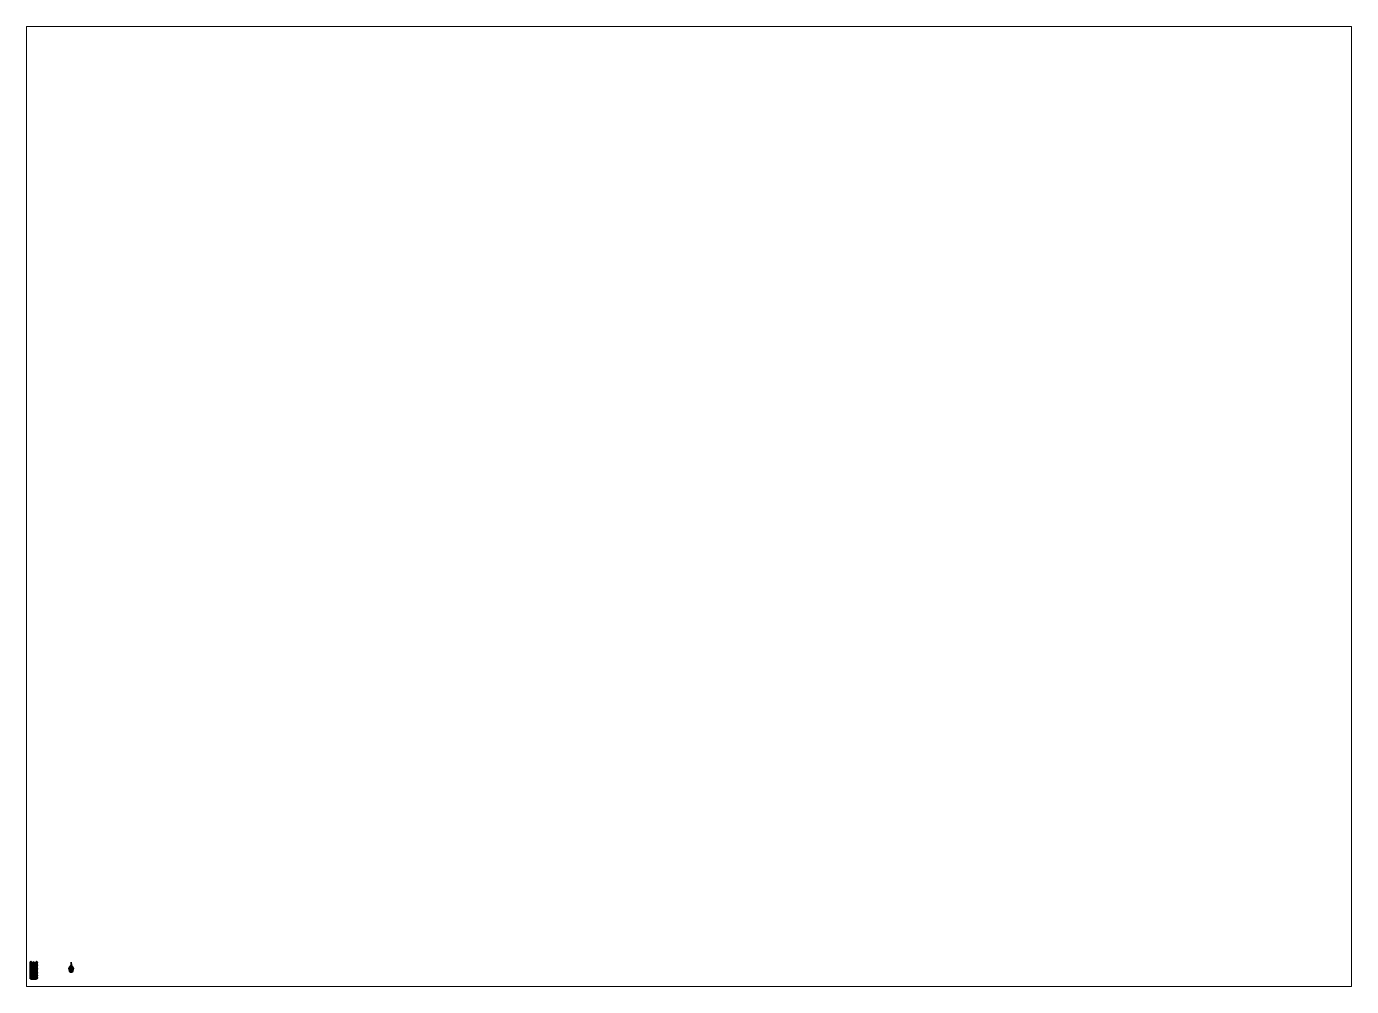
# Paper-space layout 'Layout1' of a CAD drawing. Header units: millimetres. Extents: x 28 to 251, y 20 to 181.
# The model-space entities are those that its viewports show. They can reach past a viewport. Long polylines and large blocks are cut down to what shows.
import ezdxf

# ---------------------------------------------------------------- set-up
doc = ezdxf.new("R2010")
doc.units = ezdxf.units.MM
for name, color, linetype in [('barrel', 1, 'Continuous'), ('gunshield', 4, 'Continuous'), ('mudguard', 5, 'Continuous'), ('tracks', 8, 'Continuous'), ('turret', 2, 'Continuous'), ('wheels', 2, 'Continuous')]:
    doc.layers.add(name, color=color, linetype=linetype)

msp = doc.modelspace()

# ---------------------------------------------------------------- linework, layer by layer
for points in [[(-1.07, 0.97, 1.37), (-1.07, 0.97, 1.22), (-1.07, -1.6, 1.22), (-1.07, -1.6, 1.37)], [(-0.83, 0.97, 1.37), (-0.83, 0.97, 1.22), (-1.07, 0.97, 1.22), (-1.07, 0.97, 1.37)], [(-1.07, -1.6, 1.37), (-0.83, -1.6, 1.37), (-0.83, 0.97, 1.37), (-1.07, 0.97, 1.37)], [(-0.54, 1.6, 0.33), (-0.83, 0.96, 0.33), (-0.83, 0.96, 1.5), (-0.54, 1.6, 1.5)], [(0.54, 1.6, 0.33), (0.81, 0.96, 0.33), (-0.83, 0.96, 0.33), (-0.54, 1.6, 0.33)], [(-0.54, 1.6, 1.5), (-0.83, 0.96, 1.5), (0.81, 0.96, 1.5), (0.54, 1.6, 1.5)], [(-0.83, 0.96, 0.33), (-0.83, -2.23, 0.33), (-0.83, -2.44, 1.5), (-0.83, 0.96, 1.5)], [(0.81, 0.96, 0.33), (0.81, -2.23, 0.33), (-0.83, -2.23, 0.33), (-0.83, 0.96, 0.33)], [(-0.83, 0.96, 1.5), (-0.83, -2.44, 1.5), (0.81, -2.44, 1.5), (0.81, 0.96, 1.5)], [(-0.46, 1.88, 1.1), (-0.43, 1.88, 1.02), (-0.62, 1.88, 0.95), (-0.65, 1.88, 1.02)], [(-0.54, 1.88, 1.13), (-0.46, 1.88, 1.1), (-0.65, 1.88, 1.02), (-0.62, 1.88, 1.1)], [(-0.61, 1.82, 1.09), (-0.62, 1.88, 1.1), (-0.65, 1.88, 1.02), (-0.64, 1.82, 1.02)], [(-0.64, 1.82, 1.02), (-0.65, 1.88, 1.02), (-0.62, 1.88, 0.95), (-0.61, 1.82, 0.96)], [(-0.58, 1.78, 1.06), (-0.61, 1.82, 1.09), (-0.64, 1.82, 1.02), (-0.6, 1.78, 1.02)], [(-0.6, 1.78, 1.02), (-0.64, 1.82, 1.02), (-0.61, 1.82, 0.96), (-0.58, 1.78, 0.99)], [(-0.43, 1.88, 1.02), (-0.46, 1.88, 0.95), (-0.54, 1.88, 0.91), (-0.62, 1.88, 0.95)], [(-0.61, 1.82, 0.96), (-0.62, 1.88, 0.95), (-0.54, 1.88, 0.91), (-0.54, 1.82, 0.93)], [(-0.54, 1.82, 1.12), (-0.54, 1.88, 1.13), (-0.62, 1.88, 1.1), (-0.61, 1.82, 1.09)], [(-0.58, 1.78, 0.99), (-0.61, 1.82, 0.96), (-0.54, 1.82, 0.93), (-0.54, 1.78, 0.97)], [(-0.54, 1.78, 1.08), (-0.54, 1.82, 1.12), (-0.61, 1.82, 1.09), (-0.58, 1.78, 1.06)], [(-0.54, 1.77, 1.02), (-0.58, 1.78, 1.06), (-0.6, 1.78, 1.02), (-0.54, 1.77, 1.02)], [(-0.54, 1.77, 1.02), (-0.6, 1.78, 1.02), (-0.58, 1.78, 0.99), (-0.54, 1.77, 1.02)], [(-0.54, 1.77, 1.02), (-0.54, 1.78, 1.08), (-0.58, 1.78, 1.06), (-0.54, 1.77, 1.02)], [(-0.54, 1.77, 1.02), (-0.58, 1.78, 0.99), (-0.54, 1.78, 0.97), (-0.54, 1.77, 1.02)], [(-0.54, 1.82, 0.93), (-0.54, 1.88, 0.91), (-0.46, 1.88, 0.95), (-0.47, 1.82, 0.96)], [(-0.47, 1.82, 1.09), (-0.46, 1.88, 1.1), (-0.54, 1.88, 1.13), (-0.54, 1.82, 1.12)], [(-0.54, 1.78, 0.97), (-0.54, 1.82, 0.93), (-0.47, 1.82, 0.96), (-0.5, 1.78, 0.99)], [(-0.5, 1.78, 1.06), (-0.47, 1.82, 1.09), (-0.54, 1.82, 1.12), (-0.54, 1.78, 1.08)], [(-0.54, 1.77, 1.02), (-0.5, 1.78, 1.06), (-0.54, 1.78, 1.08), (-0.54, 1.77, 1.02)], [(-0.54, 1.77, 1.02), (-0.49, 1.78, 1.02), (-0.5, 1.78, 1.06), (-0.54, 1.77, 1.02)], [(-0.54, 1.77, 1.02), (-0.5, 1.78, 0.99), (-0.49, 1.78, 1.02), (-0.54, 1.77, 1.02)], [(-0.54, 1.77, 1.02), (-0.54, 1.78, 0.97), (-0.5, 1.78, 0.99), (-0.54, 1.77, 1.02)], [(-0.49, 1.7, 0.33), (-0.54, 1.6, 0.33), (-0.54, 1.6, 1.5), (-0.49, 1.7, 1.18)], [(0.5, 1.7, 0.33), (0.54, 1.6, 0.33), (-0.54, 1.6, 0.33), (-0.49, 1.7, 0.33)], [(-0.49, 1.7, 1.18), (-0.54, 1.6, 1.5), (0.54, 1.6, 1.5), (0.5, 1.7, 1.18)], [(-0.49, 1.78, 1.02), (-0.44, 1.82, 1.02), (-0.47, 1.82, 1.09), (-0.5, 1.78, 1.06)], [(-0.5, 1.78, 0.99), (-0.47, 1.82, 0.96), (-0.44, 1.82, 1.02), (-0.49, 1.78, 1.02)], [(-0.33, 2.07, 0.33), (-0.49, 1.7, 0.33), (-0.49, 1.7, 1.18), (-0.33, 2.07, 0.92)], [(0.34, 2.07, 0.33), (0.5, 1.7, 0.33), (-0.49, 1.7, 0.33), (-0.33, 2.07, 0.33)], [(-0.33, 2.07, 0.92), (-0.49, 1.7, 1.18), (0.5, 1.7, 1.18), (0.34, 2.07, 0.92)], [(-0.44, 1.82, 1.02), (-0.43, 1.88, 1.02), (-0.46, 1.88, 1.1), (-0.47, 1.82, 1.09)], [(-0.47, 1.82, 0.96), (-0.46, 1.88, 0.95), (-0.43, 1.88, 1.02), (-0.44, 1.82, 1.02)], [(-0.24, 2.41, 0.47), (-0.33, 2.07, 0.33), (-0.33, 2.07, 0.92), (-0.24, 2.41, 0.74)], [(0.24, 2.41, 0.47), (0.34, 2.07, 0.33), (-0.33, 2.07, 0.33), (-0.24, 2.41, 0.47)], [(-0.24, 2.41, 0.74), (-0.33, 2.07, 0.92), (0.34, 2.07, 0.92), (0.24, 2.41, 0.74)], [(-0.23, 2.48, 0.56), (-0.24, 2.41, 0.47), (-0.24, 2.41, 0.74), (-0.23, 2.48, 0.64)], [(0.22, 2.48, 0.56), (0.24, 2.41, 0.47), (-0.24, 2.41, 0.47), (-0.23, 2.48, 0.56)], [(-0.23, 2.48, 0.64), (-0.24, 2.41, 0.74), (0.24, 2.41, 0.74), (0.22, 2.48, 0.64)], [(0.22, 2.48, 0.64), (0.22, 2.48, 0.56), (-0.23, 2.48, 0.56), (-0.23, 2.48, 0.64)], [(0.24, 2.41, 0.74), (0.24, 2.41, 0.47), (0.22, 2.48, 0.56), (0.22, 2.48, 0.64)], [(0.34, 2.07, 0.92), (0.34, 2.07, 0.33), (0.24, 2.41, 0.47), (0.24, 2.41, 0.74)], [(0.5, 1.7, 1.18), (0.5, 1.7, 0.33), (0.34, 2.07, 0.33), (0.34, 2.07, 0.92)], [(0.44, 1.82, 1.02), (0.43, 1.88, 1.02), (0.46, 1.88, 0.95), (0.47, 1.82, 0.96)], [(0.47, 1.82, 1.09), (0.46, 1.88, 1.1), (0.43, 1.88, 1.02), (0.44, 1.82, 1.02)], [(0.54, 1.88, 1.13), (0.62, 1.88, 1.1), (0.43, 1.88, 1.02), (0.46, 1.88, 1.1)], [(0.62, 1.88, 1.1), (0.65, 1.88, 1.02), (0.46, 1.88, 0.95), (0.43, 1.88, 1.02)], [(0.48, 1.78, 1.02), (0.44, 1.82, 1.02), (0.47, 1.82, 0.96), (0.5, 1.78, 0.99)], [(0.5, 1.78, 1.06), (0.47, 1.82, 1.09), (0.44, 1.82, 1.02), (0.48, 1.78, 1.02)], [(0.47, 1.82, 0.96), (0.46, 1.88, 0.95), (0.54, 1.88, 0.91), (0.54, 1.82, 0.93)], [(0.54, 1.82, 1.12), (0.54, 1.88, 1.13), (0.46, 1.88, 1.1), (0.47, 1.82, 1.09)], [(0.65, 1.88, 1.02), (0.62, 1.88, 0.95), (0.54, 1.88, 0.91), (0.46, 1.88, 0.95)], [(0.5, 1.78, 0.99), (0.47, 1.82, 0.96), (0.54, 1.82, 0.93), (0.54, 1.78, 0.97)], [(0.54, 1.78, 1.08), (0.54, 1.82, 1.12), (0.47, 1.82, 1.09), (0.5, 1.78, 1.06)], [(0.54, 1.77, 1.02), (0.48, 1.78, 1.02), (0.5, 1.78, 0.99), (0.54, 1.77, 1.02)], [(0.54, 1.77, 1.02), (0.5, 1.78, 1.06), (0.48, 1.78, 1.02), (0.54, 1.77, 1.02)], [(0.54, 1.77, 1.02), (0.5, 1.78, 0.99), (0.54, 1.78, 0.97), (0.54, 1.77, 1.02)], [(0.54, 1.77, 1.02), (0.54, 1.78, 1.08), (0.5, 1.78, 1.06), (0.54, 1.77, 1.02)], [(0.54, 1.6, 1.5), (0.54, 1.6, 0.33), (0.5, 1.7, 0.33), (0.5, 1.7, 1.18)], [(0.54, 1.82, 0.93), (0.54, 1.88, 0.91), (0.62, 1.88, 0.95), (0.61, 1.82, 0.96)], [(0.61, 1.82, 1.09), (0.62, 1.88, 1.1), (0.54, 1.88, 1.13), (0.54, 1.82, 1.12)], [(0.54, 1.78, 0.97), (0.54, 1.82, 0.93), (0.61, 1.82, 0.96), (0.58, 1.78, 0.99)], [(0.58, 1.78, 1.06), (0.61, 1.82, 1.09), (0.54, 1.82, 1.12), (0.54, 1.78, 1.08)], [(0.54, 1.77, 1.02), (0.54, 1.78, 0.97), (0.58, 1.78, 0.99), (0.54, 1.77, 1.02)], [(0.54, 1.77, 1.02), (0.58, 1.78, 0.99), (0.59, 1.78, 1.02), (0.54, 1.77, 1.02)], [(0.54, 1.77, 1.02), (0.59, 1.78, 1.02), (0.58, 1.78, 1.06), (0.54, 1.77, 1.02)], [(0.54, 1.77, 1.02), (0.58, 1.78, 1.06), (0.54, 1.78, 1.08), (0.54, 1.77, 1.02)], [(0.81, 0.96, 1.5), (0.81, 0.96, 0.33), (0.54, 1.6, 0.33), (0.54, 1.6, 1.5)], [(0.59, 1.6, 1.38), (0.59, 1.6, 1.27), (0.55, 1.58, 1.3), (0.55, 1.58, 1.35)], [(0.55, 1.58, 1.3), (0.59, 1.6, 1.27), (0.69, 1.37, 1.3), (0.67, 1.36, 1.31)], [(0.59, 1.6, 1.38), (0.55, 1.58, 1.35), (0.67, 1.36, 1.34), (0.69, 1.37, 1.35)], [(0.55, 1.58, 1.35), (0.55, 1.58, 1.3), (0.67, 1.36, 1.31), (0.67, 1.36, 1.34)], [(0.58, 1.78, 0.99), (0.61, 1.82, 0.96), (0.64, 1.82, 1.02), (0.59, 1.78, 1.02)], [(0.59, 1.78, 1.02), (0.64, 1.82, 1.02), (0.61, 1.82, 1.09), (0.58, 1.78, 1.06)], [(0.63, 1.62, 1.35), (0.63, 1.62, 1.3), (0.59, 1.6, 1.27), (0.59, 1.6, 1.38)], [(0.63, 1.62, 1.35), (0.59, 1.6, 1.38), (0.69, 1.37, 1.35), (0.71, 1.38, 1.34)], [(0.59, 1.6, 1.27), (0.63, 1.62, 1.3), (0.71, 1.38, 1.31), (0.69, 1.37, 1.3)], [(0.61, 1.82, 0.96), (0.62, 1.88, 0.95), (0.65, 1.88, 1.02), (0.64, 1.82, 1.02)], [(0.64, 1.82, 1.02), (0.65, 1.88, 1.02), (0.62, 1.88, 1.1), (0.61, 1.82, 1.09)], [(0.63, 1.62, 1.3), (0.63, 1.62, 1.35), (0.71, 1.38, 1.34), (0.71, 1.38, 1.31)], [(0.67, 1.31, 1.35), (0.71, 1.32, 1.38), (0.69, 1.37, 1.35), (0.67, 1.36, 1.34)], [(0.71, 1.32, 1.27), (0.67, 1.31, 1.3), (0.67, 1.36, 1.31), (0.69, 1.37, 1.3)], [(0.67, 1.31, 1.3), (0.67, 1.31, 1.35), (0.67, 1.36, 1.34), (0.67, 1.36, 1.31)], [(0.67, 1.31, 1.3), (0.71, 1.32, 1.27), (0.72, 1.27, 1.27), (0.68, 1.26, 1.3)], [(0.71, 1.32, 1.38), (0.67, 1.31, 1.35), (0.68, 1.26, 1.35), (0.72, 1.27, 1.38)], [(0.67, 1.31, 1.35), (0.67, 1.31, 1.3), (0.68, 1.26, 1.3), (0.68, 1.26, 1.35)], [(0.72, 1.27, 1.27), (0.72, 1.27, 1.38), (0.68, 1.26, 1.35), (0.68, 1.26, 1.3)], [(0.75, 1.34, 1.3), (0.71, 1.32, 1.27), (0.69, 1.37, 1.3), (0.71, 1.38, 1.31)], [(0.71, 1.32, 1.38), (0.75, 1.34, 1.35), (0.71, 1.38, 1.34), (0.69, 1.37, 1.35)], [(0.75, 1.34, 1.35), (0.75, 1.34, 1.3), (0.71, 1.38, 1.31), (0.71, 1.38, 1.34)], [(0.75, 1.34, 1.35), (0.71, 1.32, 1.38), (0.72, 1.27, 1.38), (0.77, 1.29, 1.35)], [(0.71, 1.32, 1.27), (0.75, 1.34, 1.3), (0.77, 1.29, 1.3), (0.72, 1.27, 1.27)], [(0.77, 1.29, 1.3), (0.77, 1.29, 1.35), (0.72, 1.27, 1.38), (0.72, 1.27, 1.27)], [(0.75, 1.34, 1.3), (0.75, 1.34, 1.35), (0.77, 1.29, 1.35), (0.77, 1.29, 1.3)], [(0.81, -2.44, 1.5), (0.81, -2.23, 0.33), (0.81, 0.96, 0.33), (0.81, 0.96, 1.5)], [(1.06, 0.97, 1.37), (0.81, 0.97, 1.37), (0.81, -1.6, 1.37), (1.06, -1.6, 1.37)], [(1.06, 0.97, 1.22), (0.81, 0.97, 1.22), (0.81, 0.97, 1.37), (1.06, 0.97, 1.37)], [(1.06, -1.6, 1.37), (1.06, -1.6, 1.22), (1.06, 0.97, 1.22), (1.06, 0.97, 1.37)], [(-1.07, -1.6, 1.22), (-0.83, -1.6, 1.22), (-0.83, -1.6, 1.37), (-1.07, -1.6, 1.37)], [(-0.87, -1.02, 1.57), (0.86, -1.02, 1.57), (0.86, -0.12, 1.57), (-0.87, -0.12, 1.57)], [(-0.87, -0.12, 1.57), (0.86, -0.12, 1.57), (0.86, -0.12, 1.5), (-0.87, -0.12, 1.5)], [(0.86, -0.12, 1.5), (0.86, -1.02, 1.5), (-0.87, -1.02, 1.5), (-0.87, -0.12, 1.5)], [(-0.87, -0.12, 1.5), (-0.87, -1.02, 1.5), (-0.87, -1.02, 1.57), (-0.87, -0.12, 1.57)], [(-0.87, -1.02, 1.5), (0.86, -1.02, 1.5), (0.86, -1.02, 1.57), (-0.87, -1.02, 1.57)], [(-0.83, -2.23, 0.33), (-0.83, -2.83, 0.67), (-0.83, -2.92, 1.14), (-0.83, -2.44, 1.5)], [(0.81, -2.23, 0.33), (0.81, -2.83, 0.67), (-0.83, -2.83, 0.67), (-0.83, -2.23, 0.33)], [(-0.83, -2.44, 1.5), (-0.83, -2.92, 1.14), (0.81, -2.92, 1.14), (0.81, -2.44, 1.5)], [(-0.83, -2.92, 1.14), (-0.83, -2.83, 0.67), (0.81, -2.83, 0.67), (0.81, -2.92, 1.14)], [(-0.8, -2.01, 1.5), (-0.8, -2.24, 1.5), (-0.8, -2.24, 1.59), (-0.8, -2.01, 1.59)], [(-0.65, -2.01, 1.59), (-0.65, -2.01, 1.5), (-0.8, -2.01, 1.5), (-0.8, -2.01, 1.59)], [(-0.65, -2.06, 1.65), (-0.65, -2.01, 1.59), (-0.8, -2.01, 1.59), (-0.8, -2.06, 1.65)], [(-0.8, -2.01, 1.59), (-0.8, -2.24, 1.59), (-0.8, -2.19, 1.65), (-0.8, -2.06, 1.65)], [(-0.8, -2.06, 1.65), (-0.8, -2.19, 1.65), (-0.65, -2.19, 1.65), (-0.65, -2.06, 1.65)], [(-0.8, -2.19, 1.65), (-0.8, -2.24, 1.59), (-0.65, -2.24, 1.59), (-0.65, -2.19, 1.65)], [(-0.8, -2.24, 1.59), (-0.8, -2.24, 1.5), (-0.65, -2.24, 1.5), (-0.65, -2.24, 1.59)], [(-0.75, -2.07, 1.65), (-0.79, -2.12, 1.65), (-0.79, -2.12, 1.7), (-0.75, -2.07, 1.7)], [(-0.79, -2.12, 1.7), (-0.66, -2.12, 1.7), (-0.69, -2.07, 1.7), (-0.75, -2.07, 1.7)], [(-0.79, -2.12, 1.65), (-0.75, -2.18, 1.65), (-0.75, -2.18, 1.7), (-0.79, -2.12, 1.7)], [(-0.75, -2.18, 1.7), (-0.69, -2.18, 1.7), (-0.66, -2.12, 1.7), (-0.79, -2.12, 1.7)], [(-0.69, -2.07, 1.65), (-0.75, -2.07, 1.65), (-0.75, -2.07, 1.7), (-0.69, -2.07, 1.7)], [(-0.75, -2.18, 1.65), (-0.69, -2.18, 1.65), (-0.69, -2.18, 1.7), (-0.75, -2.18, 1.7)], [(-0.66, -2.12, 1.65), (-0.69, -2.07, 1.65), (-0.69, -2.07, 1.7), (-0.66, -2.12, 1.7)], [(-0.69, -2.18, 1.65), (-0.66, -2.12, 1.65), (-0.66, -2.12, 1.7), (-0.69, -2.18, 1.7)], [(-0.68, -1.48, 1.57), (0.69, -1.48, 1.57), (0.69, -1.02, 1.57), (-0.68, -1.02, 1.57)], [(-0.68, -1.02, 1.5), (-0.68, -1.48, 1.5), (-0.68, -1.48, 1.57), (-0.68, -1.02, 1.57)], [(-0.68, -1.48, 1.5), (0.69, -1.48, 1.5), (0.69, -1.48, 1.57), (-0.68, -1.48, 1.57)], [(-0.65, -1.56, 1.5), (-0.65, -2.25, 1.5), (-0.65, -2.24, 1.6), (-0.65, -1.61, 1.6)], [(0.66, -1.61, 1.6), (0.66, -1.56, 1.5), (-0.65, -1.56, 1.5), (-0.65, -1.61, 1.6)], [(0.66, -1.71, 1.65), (0.66, -1.61, 1.6), (-0.65, -1.61, 1.6), (-0.65, -1.71, 1.65)], [(-0.65, -1.61, 1.6), (-0.65, -2.24, 1.6), (-0.65, -2.2, 1.65), (-0.65, -1.71, 1.65)], [(-0.65, -1.71, 1.65), (-0.65, -2.2, 1.65), (0.66, -2.2, 1.65), (0.66, -1.71, 1.65)], [(-0.65, -2.2, 1.65), (-0.65, -2.24, 1.6), (0.66, -2.24, 1.6), (0.66, -2.2, 1.65)], [(-0.65, -2.24, 1.6), (-0.65, -2.25, 1.5), (0.66, -2.25, 1.5), (0.66, -2.24, 1.6)], [(-0.4, -2.14, 1.5), (-0.43, -2.19, 1.5), (-0.43, -2.27, 1.58), (-0.4, -2.27, 1.63)], [(-0.43, -2.19, 1.5), (-0.4, -2.25, 1.5), (-0.4, -2.27, 1.53), (-0.43, -2.27, 1.58)], [(-0.4, -2.27, 1.63), (-0.43, -2.27, 1.58), (-0.43, -2.71, 1.58), (-0.4, -2.71, 1.63)], [(-0.43, -2.27, 1.58), (-0.4, -2.27, 1.53), (-0.4, -2.71, 1.53), (-0.43, -2.71, 1.58)], [(-0.34, -2.71, 1.63), (-0.4, -2.71, 1.63), (-0.43, -2.71, 1.58), (-0.32, -2.71, 1.58)], [(-0.32, -2.71, 1.58), (-0.43, -2.71, 1.58), (-0.4, -2.71, 1.53), (-0.34, -2.71, 1.53)], [(-0.34, -2.14, 1.5), (-0.4, -2.14, 1.5), (-0.4, -2.27, 1.63), (-0.34, -2.27, 1.63)], [(-0.4, -2.25, 1.5), (-0.34, -2.25, 1.5), (-0.34, -2.27, 1.53), (-0.4, -2.27, 1.53)], [(-0.34, -2.27, 1.63), (-0.4, -2.27, 1.63), (-0.4, -2.71, 1.63), (-0.34, -2.71, 1.63)], [(-0.4, -2.27, 1.53), (-0.34, -2.27, 1.53), (-0.34, -2.71, 1.53), (-0.4, -2.71, 1.53)], [(-0.32, -2.19, 1.5), (-0.34, -2.14, 1.5), (-0.34, -2.27, 1.63), (-0.32, -2.27, 1.58)], [(-0.34, -2.25, 1.5), (-0.32, -2.19, 1.5), (-0.32, -2.27, 1.58), (-0.34, -2.27, 1.53)], [(-0.32, -2.27, 1.58), (-0.34, -2.27, 1.63), (-0.34, -2.71, 1.63), (-0.32, -2.71, 1.58)], [(-0.34, -2.27, 1.53), (-0.32, -2.27, 1.58), (-0.32, -2.71, 1.58), (-0.34, -2.71, 1.53)], [(0.34, -2.14, 1.5), (0.31, -2.19, 1.5), (0.31, -2.27, 1.58), (0.34, -2.27, 1.63)], [(0.31, -2.19, 1.5), (0.34, -2.25, 1.5), (0.34, -2.27, 1.53), (0.31, -2.27, 1.58)], [(0.34, -2.27, 1.63), (0.31, -2.27, 1.58), (0.31, -2.71, 1.58), (0.34, -2.71, 1.63)], [(0.31, -2.27, 1.58), (0.34, -2.27, 1.53), (0.34, -2.71, 1.53), (0.31, -2.71, 1.58)], [(0.4, -2.71, 1.63), (0.34, -2.71, 1.63), (0.31, -2.71, 1.58), (0.42, -2.71, 1.58)], [(0.42, -2.71, 1.58), (0.31, -2.71, 1.58), (0.34, -2.71, 1.53), (0.4, -2.71, 1.53)], [(0.4, -2.14, 1.5), (0.34, -2.14, 1.5), (0.34, -2.27, 1.63), (0.4, -2.27, 1.63)], [(0.34, -2.25, 1.5), (0.4, -2.25, 1.5), (0.4, -2.27, 1.53), (0.34, -2.27, 1.53)], [(0.34, -2.27, 1.53), (0.4, -2.27, 1.53), (0.4, -2.71, 1.53), (0.34, -2.71, 1.53)], [(0.4, -2.27, 1.63), (0.34, -2.27, 1.63), (0.34, -2.71, 1.63), (0.4, -2.71, 1.63)], [(0.42, -2.19, 1.5), (0.4, -2.14, 1.5), (0.4, -2.27, 1.63), (0.42, -2.27, 1.58)], [(0.4, -2.25, 1.5), (0.42, -2.19, 1.5), (0.42, -2.27, 1.58), (0.4, -2.27, 1.53)], [(0.42, -2.27, 1.58), (0.4, -2.27, 1.63), (0.4, -2.71, 1.63), (0.42, -2.71, 1.58)], [(0.4, -2.27, 1.53), (0.42, -2.27, 1.58), (0.42, -2.71, 1.58), (0.4, -2.71, 1.53)], [(0.66, -2.24, 1.6), (0.66, -2.25, 1.5), (0.66, -1.56, 1.5), (0.66, -1.61, 1.6)], [(0.66, -2.2, 1.65), (0.66, -2.24, 1.6), (0.66, -1.61, 1.6), (0.66, -1.71, 1.65)], [(0.8, -2.06, 1.65), (0.8, -2.01, 1.59), (0.66, -2.01, 1.59), (0.66, -2.06, 1.65)], [(0.8, -2.01, 1.59), (0.8, -2.01, 1.5), (0.66, -2.01, 1.5), (0.66, -2.01, 1.59)], [(0.66, -2.06, 1.65), (0.66, -2.19, 1.65), (0.8, -2.19, 1.65), (0.8, -2.06, 1.65)], [(0.66, -2.12, 1.7), (0.8, -2.12, 1.7), (0.76, -2.07, 1.7), (0.7, -2.07, 1.7)], [(0.7, -2.07, 1.65), (0.66, -2.12, 1.65), (0.66, -2.12, 1.7), (0.7, -2.07, 1.7)], [(0.7, -2.18, 1.7), (0.76, -2.18, 1.7), (0.8, -2.12, 1.7), (0.66, -2.12, 1.7)], [(0.66, -2.12, 1.65), (0.7, -2.18, 1.65), (0.7, -2.18, 1.7), (0.66, -2.12, 1.7)], [(0.66, -2.19, 1.65), (0.66, -2.24, 1.59), (0.8, -2.24, 1.59), (0.8, -2.19, 1.65)], [(0.66, -2.24, 1.59), (0.66, -2.24, 1.5), (0.8, -2.24, 1.5), (0.8, -2.24, 1.59)], [(0.69, -2.3, 1.63), (0.67, -2.3, 1.59), (0.67, -2.32, 1.59), (0.69, -2.32, 1.63)], [(0.67, -2.3, 1.59), (0.69, -2.3, 1.56), (0.69, -2.32, 1.56), (0.67, -2.32, 1.59)], [(0.73, -2.32, 1.65), (0.69, -2.32, 1.63), (0.67, -2.32, 1.59), (0.77, -2.32, 1.63)], [(0.77, -2.32, 1.63), (0.67, -2.32, 1.59), (0.69, -2.32, 1.56), (0.79, -2.32, 1.59)], [(0.7, -2.25, 1.59), (0.68, -2.27, 1.59), (0.7, -2.27, 1.63), (0.71, -2.25, 1.61)], [(0.71, -2.25, 1.58), (0.7, -2.27, 1.56), (0.68, -2.27, 1.59), (0.7, -2.25, 1.59)], [(0.68, -2.27, 1.59), (0.67, -2.3, 1.59), (0.69, -2.3, 1.63), (0.7, -2.27, 1.63)], [(0.7, -2.27, 1.56), (0.69, -2.3, 1.56), (0.67, -2.3, 1.59), (0.68, -2.27, 1.59)], [(0.69, -1.02, 1.57), (0.69, -1.48, 1.57), (0.69, -1.48, 1.5), (0.69, -1.02, 1.5)], [(0.7, -2.27, 1.63), (0.69, -2.3, 1.63), (0.73, -2.3, 1.65), (0.73, -2.27, 1.64)], [(0.73, -2.27, 1.55), (0.73, -2.3, 1.54), (0.69, -2.3, 1.56), (0.7, -2.27, 1.56)], [(0.73, -2.3, 1.65), (0.69, -2.3, 1.63), (0.69, -2.32, 1.63), (0.73, -2.32, 1.65)], [(0.69, -2.3, 1.56), (0.73, -2.3, 1.54), (0.73, -2.32, 1.54), (0.69, -2.32, 1.56)], [(0.79, -2.32, 1.59), (0.69, -2.32, 1.56), (0.73, -2.32, 1.54), (0.77, -2.32, 1.56)], [(0.76, -2.07, 1.65), (0.7, -2.07, 1.65), (0.7, -2.07, 1.7), (0.76, -2.07, 1.7)], [(0.7, -2.18, 1.65), (0.76, -2.18, 1.65), (0.76, -2.18, 1.7), (0.7, -2.18, 1.7)], [(0.73, -2.25, 1.59), (0.7, -2.25, 1.59), (0.71, -2.25, 1.61), (0.73, -2.25, 1.59)], [(0.71, -2.25, 1.61), (0.7, -2.27, 1.63), (0.73, -2.27, 1.64), (0.73, -2.25, 1.62)], [(0.73, -2.25, 1.57), (0.73, -2.27, 1.55), (0.7, -2.27, 1.56), (0.71, -2.25, 1.58)], [(0.73, -2.25, 1.59), (0.71, -2.25, 1.58), (0.7, -2.25, 1.59), (0.73, -2.25, 1.59)], [(0.73, -2.25, 1.59), (0.71, -2.25, 1.61), (0.73, -2.25, 1.62), (0.73, -2.25, 1.59)], [(0.73, -2.25, 1.59), (0.73, -2.25, 1.57), (0.71, -2.25, 1.58), (0.73, -2.25, 1.59)], [(0.73, -2.25, 1.59), (0.73, -2.25, 1.62), (0.75, -2.25, 1.61), (0.73, -2.25, 1.59)], [(0.73, -2.25, 1.62), (0.73, -2.27, 1.64), (0.76, -2.27, 1.63), (0.75, -2.25, 1.61)], [(0.73, -2.25, 1.59), (0.75, -2.25, 1.61), (0.76, -2.25, 1.59), (0.73, -2.25, 1.59)], [(0.73, -2.25, 1.59), (0.76, -2.25, 1.59), (0.75, -2.25, 1.58), (0.73, -2.25, 1.59)], [(0.73, -2.25, 1.59), (0.75, -2.25, 1.58), (0.73, -2.25, 1.57), (0.73, -2.25, 1.59)], [(0.75, -2.25, 1.58), (0.76, -2.27, 1.56), (0.73, -2.27, 1.55), (0.73, -2.25, 1.57)], [(0.73, -2.27, 1.64), (0.73, -2.3, 1.65), (0.77, -2.3, 1.63), (0.76, -2.27, 1.63)], [(0.76, -2.27, 1.56), (0.77, -2.3, 1.56), (0.73, -2.3, 1.54), (0.73, -2.27, 1.55)], [(0.77, -2.3, 1.63), (0.73, -2.3, 1.65), (0.73, -2.32, 1.65), (0.77, -2.32, 1.63)], [(0.73, -2.3, 1.54), (0.77, -2.3, 1.56), (0.77, -2.32, 1.56), (0.73, -2.32, 1.54)], [(0.75, -2.25, 1.61), (0.76, -2.27, 1.63), (0.78, -2.27, 1.59), (0.76, -2.25, 1.59)], [(0.76, -2.25, 1.59), (0.78, -2.27, 1.59), (0.76, -2.27, 1.56), (0.75, -2.25, 1.58)], [(0.8, -2.12, 1.65), (0.76, -2.07, 1.65), (0.76, -2.07, 1.7), (0.8, -2.12, 1.7)], [(0.76, -2.18, 1.65), (0.8, -2.12, 1.65), (0.8, -2.12, 1.7), (0.76, -2.18, 1.7)], [(0.76, -2.27, 1.63), (0.77, -2.3, 1.63), (0.79, -2.3, 1.59), (0.78, -2.27, 1.59)], [(0.78, -2.27, 1.59), (0.79, -2.3, 1.59), (0.77, -2.3, 1.56), (0.76, -2.27, 1.56)], [(0.79, -2.3, 1.59), (0.77, -2.3, 1.63), (0.77, -2.32, 1.63), (0.79, -2.32, 1.59)], [(0.77, -2.3, 1.56), (0.79, -2.3, 1.59), (0.79, -2.32, 1.59), (0.77, -2.32, 1.56)], [(0.8, -2.19, 1.65), (0.8, -2.24, 1.59), (0.8, -2.01, 1.59), (0.8, -2.06, 1.65)], [(0.8, -2.24, 1.59), (0.8, -2.24, 1.5), (0.8, -2.01, 1.5), (0.8, -2.01, 1.59)], [(0.81, -2.92, 1.14), (0.81, -2.83, 0.67), (0.81, -2.23, 0.33), (0.81, -2.44, 1.5)], [(0.81, -1.6, 1.37), (0.81, -1.6, 1.22), (1.06, -1.6, 1.22), (1.06, -1.6, 1.37)], [(0.86, -0.12, 1.57), (0.86, -1.02, 1.57), (0.86, -1.02, 1.5), (0.86, -0.12, 1.5)], [(1, -6.88, 5.85), (1, -6.88, 4.85), (0, -6.88, 4.85), (0, -6.88, 5.85)], [(1, -6.88, 4.85), (1, -7.88, 4.85), (0, -7.88, 4.85), (0, -6.88, 4.85)], [(0, -6.88, 4.85), (0, -7.88, 4.85), (0, -7.88, 5.85), (0, -6.88, 5.85)], [(0, -6.88, 5.85), (0, -7.88, 5.85), (1, -7.88, 5.85), (1, -6.88, 5.85)], [(1, -7.88, 5.85), (1, -7.88, 4.85), (1, -6.88, 4.85), (1, -6.88, 5.85)]]:
    msp.add_3dface(points)
at = {"layer": 'barrel'}
for points in [[(-0.04, 2.67, 2.15), (-0.07, 2.67, 2.09), (-0.07, 2.42, 2.09), (-0.04, 2.42, 2.15)], [(-0.07, 2.67, 2.09), (-0.04, 2.67, 2.03), (-0.04, 2.42, 2.03), (-0.07, 2.42, 2.09)], [(-0.05, 2.67, 2.09), (-0.07, 2.67, 2.09), (-0.04, 2.67, 2.15), (-0.03, 2.67, 2.14)], [(-0.03, 2.67, 2.04), (-0.04, 2.67, 2.03), (-0.07, 2.67, 2.09), (-0.05, 2.67, 2.09)], [(-0.04, 2.4, 2.03), (-0.07, 2.4, 2.09), (-0.07, 2.42, 2.09), (-0.04, 2.42, 2.03)], [(-0.07, 2.4, 2.09), (-0.04, 2.4, 2.15), (-0.04, 2.42, 2.15), (-0.07, 2.42, 2.09)], [(-0.04, 2.4, 2.15), (-0.07, 2.4, 2.09), (-0.07, 1.41, 2.09), (-0.04, 1.41, 2.15)], [(-0.07, 2.4, 2.09), (-0.04, 2.4, 2.03), (-0.04, 1.41, 2.03), (-0.07, 1.41, 2.09)], [(-0.06, 2.67, 2.09), (-0.03, 2.67, 2.14), (-0.03, 2.42, 2.14), (-0.06, 2.42, 2.09)], [(-0.03, 2.67, 2.04), (-0.06, 2.67, 2.09), (-0.06, 2.42, 2.09), (-0.03, 2.42, 2.04)], [(-0.03, 2.42, 2.14), (0.03, 2.42, 2.14), (0.05, 2.42, 2.09), (-0.06, 2.42, 2.09)], [(-0.06, 2.42, 2.09), (0.05, 2.42, 2.09), (0.03, 2.42, 2.04), (-0.03, 2.42, 2.04)], [(0.04, 2.67, 2.15), (-0.04, 2.67, 2.15), (-0.04, 2.42, 2.15), (0.04, 2.42, 2.15)], [(-0.04, 2.67, 2.03), (0.04, 2.67, 2.03), (0.04, 2.42, 2.03), (-0.04, 2.42, 2.03)], [(0.03, 2.67, 2.14), (-0.03, 2.67, 2.14), (-0.04, 2.67, 2.15), (0.04, 2.67, 2.15)], [(0.03, 2.67, 2.04), (0.04, 2.67, 2.03), (-0.04, 2.67, 2.03), (-0.03, 2.67, 2.04)], [(0.03, 2.4, 2.03), (-0.04, 2.4, 2.03), (-0.04, 2.42, 2.03), (0.04, 2.42, 2.03)], [(-0.04, 2.4, 2.15), (0.03, 2.4, 2.15), (0.04, 2.42, 2.15), (-0.04, 2.42, 2.15)], [(-0.04, 2.4, 2.03), (0.03, 2.4, 2.03), (0.03, 1.41, 2.03), (-0.04, 1.41, 2.03)], [(-0.03, 2.67, 2.14), (0.03, 2.67, 2.14), (0.03, 2.42, 2.14), (-0.03, 2.42, 2.14)], [(0.03, 2.67, 2.04), (-0.03, 2.67, 2.04), (-0.03, 2.42, 2.04), (0.03, 2.42, 2.04)], [(0.03, 2.4, 2.15), (-0.04, 2.4, 2.15), (-0.04, 1.41, 2.15), (0.03, 1.41, 2.15)], [(0.03, 2.67, 2.14), (0.05, 2.67, 2.09), (0.05, 2.42, 2.09), (0.03, 2.42, 2.14)], [(0.05, 2.67, 2.09), (0.03, 2.67, 2.04), (0.03, 2.42, 2.04), (0.05, 2.42, 2.09)], [(0.05, 2.67, 2.09), (0.07, 2.67, 2.09), (0.04, 2.67, 2.03), (0.03, 2.67, 2.04)], [(0.03, 2.67, 2.14), (0.04, 2.67, 2.15), (0.07, 2.67, 2.09), (0.05, 2.67, 2.09)], [(0.03, 2.4, 2.15), (0.07, 2.4, 2.09), (0.07, 2.42, 2.09), (0.04, 2.42, 2.15)], [(0.03, 2.4, 2.03), (0.07, 2.4, 2.09), (0.07, 1.41, 2.09), (0.03, 1.41, 2.03)], [(0.07, 2.67, 2.09), (0.04, 2.67, 2.15), (0.04, 2.42, 2.15), (0.07, 2.42, 2.09)], [(0.04, 2.67, 2.03), (0.07, 2.67, 2.09), (0.07, 2.42, 2.09), (0.04, 2.42, 2.03)], [(0.07, 2.4, 2.09), (0.03, 2.4, 2.03), (0.04, 2.42, 2.03), (0.07, 2.42, 2.09)], [(0.07, 2.4, 2.09), (0.03, 2.4, 2.15), (0.03, 1.41, 2.15), (0.07, 1.41, 2.09)], [(11.96, 1.58, 10.73), (11.93, 1.58, 10.79), (11.96, 1.61, 10.79), (11.98, 1.61, 10.75)], [(11.93, 1.58, 10.79), (11.96, 1.58, 10.85), (11.98, 1.61, 10.83), (11.96, 1.61, 10.79)], [(11.96, 1.11, 10.73), (11.93, 1.11, 10.79), (11.93, 1.58, 10.79), (11.96, 1.58, 10.73)], [(11.93, 1.11, 10.79), (11.96, 1.11, 10.85), (11.96, 1.58, 10.85), (11.93, 1.58, 10.79)], [(11.98, 1.96, 10.75), (11.96, 1.96, 10.79), (11.97, 2.11, 10.79), (11.99, 2.11, 10.76)], [(11.96, 1.96, 10.79), (11.98, 1.96, 10.83), (11.99, 2.11, 10.82), (11.97, 2.11, 10.79)], [(11.98, 1.61, 10.75), (11.96, 1.61, 10.79), (11.96, 1.96, 10.79), (11.98, 1.96, 10.75)], [(11.96, 1.61, 10.79), (11.98, 1.61, 10.83), (11.98, 1.96, 10.83), (11.96, 1.96, 10.79)], [(12.04, 1.58, 10.73), (11.96, 1.58, 10.73), (11.98, 1.61, 10.75), (12.02, 1.61, 10.75)], [(11.96, 1.58, 10.85), (12.04, 1.58, 10.85), (12.02, 1.61, 10.83), (11.98, 1.61, 10.83)], [(12.04, 1.11, 10.73), (11.96, 1.11, 10.73), (11.96, 1.58, 10.73), (12.04, 1.58, 10.73)], [(11.96, 1.11, 10.85), (12.04, 1.11, 10.85), (12.04, 1.58, 10.85), (11.96, 1.58, 10.85)], [(11.97, 2.58, 10.79), (12.03, 2.58, 10.79), (12.02, 2.58, 10.76), (11.99, 2.58, 10.76)], [(11.99, 2.11, 10.76), (11.97, 2.11, 10.79), (11.97, 2.58, 10.79), (11.99, 2.58, 10.76)], [(11.99, 2.58, 10.82), (12.02, 2.58, 10.82), (12.03, 2.58, 10.79), (11.97, 2.58, 10.79)], [(11.97, 2.11, 10.79), (11.99, 2.11, 10.82), (11.99, 2.58, 10.82), (11.97, 2.58, 10.79)], [(12.02, 1.96, 10.75), (11.98, 1.96, 10.75), (11.99, 2.11, 10.76), (12.02, 2.11, 10.76)], [(11.98, 1.96, 10.83), (12.02, 1.96, 10.83), (12.02, 2.11, 10.82), (11.99, 2.11, 10.82)], [(12.02, 1.61, 10.75), (11.98, 1.61, 10.75), (11.98, 1.96, 10.75), (12.02, 1.96, 10.75)], [(11.98, 1.61, 10.83), (12.02, 1.61, 10.83), (12.02, 1.96, 10.83), (11.98, 1.96, 10.83)], [(12.02, 2.11, 10.76), (11.99, 2.11, 10.76), (11.99, 2.58, 10.76), (12.02, 2.58, 10.76)], [(11.99, 2.11, 10.82), (12.02, 2.11, 10.82), (12.02, 2.58, 10.82), (11.99, 2.58, 10.82)], [(12.03, 2.11, 10.79), (12.02, 2.11, 10.76), (12.02, 2.58, 10.76), (12.03, 2.58, 10.79)], [(12.02, 2.11, 10.82), (12.03, 2.11, 10.79), (12.03, 2.58, 10.79), (12.02, 2.58, 10.82)], [(12.05, 1.96, 10.79), (12.02, 1.96, 10.75), (12.02, 2.11, 10.76), (12.03, 2.11, 10.79)], [(12.02, 1.96, 10.83), (12.05, 1.96, 10.79), (12.03, 2.11, 10.79), (12.02, 2.11, 10.82)], [(12.05, 1.61, 10.79), (12.02, 1.61, 10.75), (12.02, 1.96, 10.75), (12.05, 1.96, 10.79)], [(12.02, 1.61, 10.83), (12.05, 1.61, 10.79), (12.05, 1.96, 10.79), (12.02, 1.96, 10.83)], [(12.08, 1.58, 10.79), (12.04, 1.58, 10.73), (12.02, 1.61, 10.75), (12.05, 1.61, 10.79)], [(12.04, 1.58, 10.85), (12.08, 1.58, 10.79), (12.05, 1.61, 10.79), (12.02, 1.61, 10.83)], [(12.08, 1.11, 10.79), (12.04, 1.11, 10.73), (12.04, 1.58, 10.73), (12.08, 1.58, 10.79)], [(12.04, 1.11, 10.85), (12.08, 1.11, 10.79), (12.08, 1.58, 10.79), (12.04, 1.58, 10.85)]]:
    msp.add_3dface(points, dxfattribs=at)
at = {"layer": 'gunshield'}
for points in [[(0.11, 2.39, 2.02), (0.11, 2.39, 1.95), (-0.12, 2.39, 1.95), (-0.12, 2.39, 2.02)], [(-0.12, 2.39, 1.95), (-0.12, 2.04, 1.95), (-0.12, 2.04, 2.02), (-0.12, 2.39, 2.02)], [(0.11, 2.39, 1.95), (0.11, 2.04, 1.95), (-0.12, 2.04, 1.95), (-0.12, 2.39, 1.95)], [(-0.12, 2.39, 2.02), (-0.12, 2.04, 2.02), (0.11, 2.04, 2.02), (0.11, 2.39, 2.02)], [(-0.12, 2.04, 2.02), (-0.12, 2.04, 1.95), (0.11, 2.04, 1.95), (0.11, 2.04, 2.02)], [(-0.12, 2.04, 1.97), (-0.12, 1.87, 1.97), (-0.12, 1.87, 2.02), (-0.12, 2.04, 2.02)], [(-0.09, 2.04, 1.97), (-0.09, 1.87, 1.97), (-0.12, 1.87, 1.97), (-0.12, 2.04, 1.97)], [(-0.12, 2.04, 2.02), (-0.12, 1.87, 2.02), (-0.09, 1.87, 2.02), (-0.09, 2.04, 2.02)], [(-0.12, 1.87, 1.97), (-0.12, 1.75, 1.95), (-0.12, 1.75, 2.12), (-0.12, 1.87, 2.02)], [(-0.09, 1.87, 1.97), (-0.09, 1.75, 1.95), (-0.12, 1.75, 1.95), (-0.12, 1.87, 1.97)], [(-0.12, 1.87, 2.02), (-0.12, 1.75, 2.12), (-0.09, 1.75, 2.12), (-0.09, 1.87, 2.02)], [(-0.09, 2.04, 1.95), (-0.09, 1.75, 1.95), (-0.09, 1.87, 1.97), (-0.09, 2.04, 1.97)], [(0.09, 2.04, 1.95), (0.09, 1.75, 1.95), (-0.09, 1.75, 1.95), (-0.09, 2.04, 1.95)], [(-0.09, 2.04, 2.02), (-0.09, 1.75, 2.02), (0.09, 1.75, 2.02), (0.09, 2.04, 2.02)], [(-0.09, 1.75, 2.12), (-0.09, 1.75, 1.95), (-0.09, 1.87, 1.97), (-0.09, 1.87, 2.02)], [(-0.09, 1.75, 2.02), (-0.09, 1.75, 1.95), (0.09, 1.75, 1.95), (0.09, 1.75, 2.02)], [(0.09, 1.87, 1.97), (0.09, 1.75, 1.95), (0.09, 2.04, 1.95), (0.09, 2.04, 1.97)], [(0.09, 2.04, 2.02), (0.09, 1.87, 2.02), (0.11, 1.87, 2.02), (0.11, 2.04, 2.02)], [(0.11, 2.04, 1.97), (0.11, 1.87, 1.97), (0.09, 1.87, 1.97), (0.09, 2.04, 1.97)], [(0.11, 1.87, 1.97), (0.11, 1.75, 1.95), (0.09, 1.75, 1.95), (0.09, 1.87, 1.97)], [(0.09, 1.87, 2.02), (0.09, 1.75, 2.12), (0.11, 1.75, 2.12), (0.11, 1.87, 2.02)], [(0.09, 1.87, 1.97), (0.09, 1.75, 1.95), (0.09, 1.75, 2.12), (0.09, 1.87, 2.02)], [(0.11, 2.04, 2.02), (0.11, 2.04, 1.95), (0.11, 2.39, 1.95), (0.11, 2.39, 2.02)], [(0.11, 1.87, 2.02), (0.11, 1.87, 1.97), (0.11, 2.04, 1.97), (0.11, 2.04, 2.02)], [(0.11, 1.75, 2.12), (0.11, 1.75, 1.95), (0.11, 1.87, 1.97), (0.11, 1.87, 2.02)], [(11.78, 1.3, 10.9), (11.78, 1.3, 10.66), (12.22, 1.3, 10.66), (12.22, 1.3, 10.9)], [(12.22, 1.3, 10.66), (11.78, 1.3, 10.66), (11.78, 1.3, 10.9), (12.22, 1.3, 10.9)], [(11.78, 1.27, 11.02), (11.78, 1.3, 10.9), (12.22, 1.3, 10.9), (12.22, 1.27, 11.02)], [(12.22, 1.3, 10.9), (11.78, 1.3, 10.9), (11.78, 1.27, 11.02), (12.22, 1.27, 11.02)], [(12.22, 1.28, 10.57), (11.78, 1.28, 10.57), (11.78, 1.3, 10.66), (12.22, 1.3, 10.66)], [(11.78, 1.3, 10.66), (11.78, 1.28, 10.57), (12.22, 1.28, 10.57), (12.22, 1.3, 10.66)]]:
    msp.add_3dface(points, dxfattribs=at)
at = {"layer": 'mudguard'}
for points in [[(-0.88, 2.79, 0.93), (-0.98, 2.79, 0.93), (-1.12, 2.56, 1.1), (-0.63, 2.56, 1.1)], [(-1.12, 2.56, 1.1), (-0.98, 2.79, 0.93), (-0.88, 2.79, 0.93), (-0.63, 2.56, 1.1)], [(-0.63, 2.56, 1.1), (-1.12, 2.56, 1.1), (-1.12, 1.39, 1.22), (-0.63, 1.39, 1.22)], [(-1.12, 1.39, 1.22), (-1.12, 2.56, 1.1), (-0.63, 2.56, 1.1), (-0.63, 1.39, 1.22)], [(-0.63, 1.39, 1.22), (-1.12, 1.39, 1.22), (-1.12, 0.96, 1.22), (-0.82, 0.96, 1.22)], [(-1.12, 0.96, 1.22), (-1.12, 1.39, 1.22), (-0.63, 1.39, 1.22), (-0.82, 0.96, 1.22)], [(-0.82, 0.96, 1.22), (-1.12, 0.96, 1.22), (-1.12, -2.51, 1.22), (-0.82, -2.51, 1.22)], [(-1.12, -2.51, 1.22), (-1.12, 0.96, 1.22), (-0.82, 0.96, 1.22), (-0.82, -2.51, 1.22)], [(-0.54, 2.48, 0.71), (-0.63, 2.56, 1.1), (-0.63, 1.39, 1.22), (-0.54, 1.6, 0.71)], [(-0.63, 1.39, 1.22), (-0.63, 2.56, 1.1), (-0.54, 2.48, 0.71), (-0.54, 1.6, 0.71)], [(0.63, 1.39, 1.22), (0.63, 2.56, 1.1), (0.54, 2.48, 0.71), (0.54, 1.6, 0.71)], [(0.54, 2.48, 0.71), (0.63, 2.56, 1.1), (0.63, 1.39, 1.22), (0.54, 1.6, 0.71)], [(1.11, 2.56, 1.1), (0.98, 2.79, 0.93), (0.88, 2.79, 0.93), (0.63, 2.56, 1.1)], [(0.88, 2.79, 0.93), (0.98, 2.79, 0.93), (1.11, 2.56, 1.1), (0.63, 2.56, 1.1)], [(0.63, 2.56, 1.1), (1.11, 2.56, 1.1), (1.11, 1.39, 1.22), (0.63, 1.39, 1.22)], [(1.11, 1.39, 1.22), (1.11, 2.56, 1.1), (0.63, 2.56, 1.1), (0.63, 1.39, 1.22)], [(1.11, 0.96, 1.22), (1.11, 1.39, 1.22), (0.63, 1.39, 1.22), (0.81, 0.96, 1.22)], [(0.63, 1.39, 1.22), (1.11, 1.39, 1.22), (1.11, 0.96, 1.22), (0.81, 0.96, 1.22)], [(1.11, -2.51, 1.22), (1.11, 0.96, 1.22), (0.81, 0.96, 1.22), (0.81, -2.51, 1.22)], [(0.81, 0.96, 1.22), (1.11, 0.96, 1.22), (1.11, -2.51, 1.22), (0.81, -2.51, 1.22)], [(-1.12, -2.51, 1.22), (-1.12, -2.83, 0.96), (-0.82, -2.83, 0.96), (-0.82, -2.51, 1.22)], [(-0.82, -2.83, 0.96), (-1.12, -2.83, 0.96), (-1.12, -2.51, 1.22), (-0.82, -2.51, 1.22)], [(1.11, -2.51, 1.22), (1.11, -2.83, 0.96), (0.81, -2.83, 0.96), (0.81, -2.51, 1.22)], [(0.81, -2.83, 0.96), (1.11, -2.83, 0.96), (1.11, -2.51, 1.22), (0.81, -2.51, 1.22)]]:
    msp.add_3dface(points, dxfattribs=at)
at = {"layer": 'tracks'}
for points in [[(-1.14, 2.68, 0.75), (-0.85, 2.68, 0.75), (-0.85, 2.5, 0.94), (-1.14, 2.5, 0.94)], [(-0.85, 2.5, 0.94), (-0.85, 2.68, 0.75), (-1.14, 2.68, 0.75), (-1.14, 2.5, 0.94)], [(-0.85, 2.68, 0.75), (-0.85, 2.61, 0.48), (-1.14, 2.61, 0.48), (-1.14, 2.68, 0.75)], [(-1.14, 2.61, 0.48), (-0.85, 2.61, 0.48), (-0.85, 2.68, 0.75), (-1.14, 2.68, 0.75)], [(-1.14, 1.65), (-0.85, 1.65), (-0.85, 2.61, 0.48), (-1.14, 2.61, 0.48)], [(-0.85, 2.61, 0.48), (-0.85, 1.65), (-1.14, 1.65), (-1.14, 2.61, 0.48)], [(-0.85, 2.24, 0.94), (-0.85, 2.5, 0.94), (-1.14, 2.5, 0.94), (-1.14, 2.24, 0.94)], [(-1.14, 2.5, 0.94), (-0.85, 2.5, 0.94), (-0.85, 2.24, 0.94), (-1.14, 2.24, 0.94)], [(-1.14, 2.24, 0.94), (-0.85, 2.24, 0.94), (-0.85, 1.58, 0.84), (-1.14, 1.58, 0.84)], [(-0.85, 1.58, 0.84), (-0.85, 2.24, 0.94), (-1.14, 2.24, 0.94), (-1.14, 1.58, 0.84)], [(-1.14, -1.86), (-0.85, -1.86), (-0.85, 1.65), (-1.14, 1.65)], [(-0.85, 1.65), (-0.85, -1.86), (-1.14, -1.86), (-1.14, 1.65)], [(-0.85, -1.76, 0.84), (-0.85, 1.58, 0.84), (-1.14, 1.58, 0.84), (-1.14, -1.76, 0.84)], [(-1.14, 1.58, 0.84), (-0.85, 1.58, 0.84), (-0.85, -1.76, 0.84), (-1.14, -1.76, 0.84)], [(1.12, 2.68, 0.75), (1.12, 2.61, 0.48), (0.83, 2.61, 0.48), (0.83, 2.68, 0.75)], [(0.83, 2.61, 0.48), (1.12, 2.61, 0.48), (1.12, 2.68, 0.75), (0.83, 2.68, 0.75)], [(1.12, 2.5, 0.94), (1.12, 2.68, 0.75), (0.83, 2.68, 0.75), (0.83, 2.5, 0.94)], [(0.83, 2.68, 0.75), (1.12, 2.68, 0.75), (1.12, 2.5, 0.94), (0.83, 2.5, 0.94)], [(0.83, 1.65), (1.12, 1.65), (1.12, 2.61, 0.48), (0.83, 2.61, 0.48)], [(1.12, 2.61, 0.48), (1.12, 1.65), (0.83, 1.65), (0.83, 2.61, 0.48)], [(1.12, 2.24, 0.94), (1.12, 2.5, 0.94), (0.83, 2.5, 0.94), (0.83, 2.24, 0.94)], [(0.83, 2.5, 0.94), (1.12, 2.5, 0.94), (1.12, 2.24, 0.94), (0.83, 2.24, 0.94)], [(0.83, 2.24, 0.94), (1.12, 2.24, 0.94), (1.12, 1.58, 0.84), (0.83, 1.58, 0.84)], [(1.12, 1.58, 0.84), (1.12, 2.24, 0.94), (0.83, 2.24, 0.94), (0.83, 1.58, 0.84)], [(1.12, 1.65), (1.12, -1.86), (0.83, -1.86), (0.83, 1.65)], [(0.83, -1.86), (1.12, -1.86), (1.12, 1.65), (0.83, 1.65)], [(1.12, -1.76, 0.84), (1.12, 1.58, 0.84), (0.83, 1.58, 0.84), (0.83, -1.76, 0.84)], [(0.83, 1.58, 0.84), (1.12, 1.58, 0.84), (1.12, -1.76, 0.84), (0.83, -1.76, 0.84)], [(-1.14, -1.76, 0.84), (-0.85, -1.76, 0.84), (-0.85, -2.42, 0.91), (-1.14, -2.42, 0.91)], [(-0.85, -2.42, 0.91), (-0.85, -1.76, 0.84), (-1.14, -1.76, 0.84), (-1.14, -2.42, 0.91)], [(-0.85, -1.86), (-0.85, -2.6, 0.24), (-1.14, -2.6, 0.24), (-1.14, -1.86)], [(-1.14, -2.6, 0.24), (-0.85, -2.6, 0.24), (-0.85, -1.86), (-1.14, -1.86)], [(-0.85, -2.67, 0.86), (-0.85, -2.42, 0.91), (-1.14, -2.42, 0.91), (-1.14, -2.67, 0.86)], [(-1.14, -2.42, 0.91), (-0.85, -2.42, 0.91), (-0.85, -2.67, 0.86), (-1.14, -2.67, 0.86)], [(-1.14, -2.82, 0.4), (-0.85, -2.82, 0.4), (-0.85, -2.6, 0.24), (-1.14, -2.6, 0.24)], [(-0.85, -2.6, 0.24), (-0.85, -2.82, 0.4), (-1.14, -2.82, 0.4), (-1.14, -2.6, 0.24)], [(-1.14, -2.67, 0.86), (-0.85, -2.67, 0.86), (-0.85, -2.82, 0.66), (-1.14, -2.82, 0.66)], [(-0.85, -2.82, 0.66), (-0.85, -2.67, 0.86), (-1.14, -2.67, 0.86), (-1.14, -2.82, 0.66)], [(-0.85, -2.82, 0.4), (-0.85, -2.82, 0.66), (-1.14, -2.82, 0.66), (-1.14, -2.82, 0.4)], [(-1.14, -2.82, 0.66), (-0.85, -2.82, 0.66), (-0.85, -2.82, 0.4), (-1.14, -2.82, 0.4)], [(0.83, -1.76, 0.84), (1.12, -1.76, 0.84), (1.12, -2.42, 0.91), (0.83, -2.42, 0.91)], [(1.12, -2.42, 0.91), (1.12, -1.76, 0.84), (0.83, -1.76, 0.84), (0.83, -2.42, 0.91)], [(1.12, -1.86), (1.12, -2.6, 0.24), (0.83, -2.6, 0.24), (0.83, -1.86)], [(0.83, -2.6, 0.24), (1.12, -2.6, 0.24), (1.12, -1.86), (0.83, -1.86)], [(1.12, -2.67, 0.86), (1.12, -2.42, 0.91), (0.83, -2.42, 0.91), (0.83, -2.67, 0.86)], [(0.83, -2.42, 0.91), (1.12, -2.42, 0.91), (1.12, -2.67, 0.86), (0.83, -2.67, 0.86)], [(0.83, -2.82, 0.4), (1.12, -2.82, 0.4), (1.12, -2.6, 0.24), (0.83, -2.6, 0.24)], [(1.12, -2.6, 0.24), (1.12, -2.82, 0.4), (0.83, -2.82, 0.4), (0.83, -2.6, 0.24)], [(0.83, -2.67, 0.86), (1.12, -2.67, 0.86), (1.12, -2.82, 0.66), (0.83, -2.82, 0.66)], [(1.12, -2.82, 0.66), (1.12, -2.67, 0.86), (0.83, -2.67, 0.86), (0.83, -2.82, 0.66)], [(1.12, -2.82, 0.4), (1.12, -2.82, 0.66), (0.83, -2.82, 0.66), (0.83, -2.82, 0.4)], [(0.83, -2.82, 0.66), (1.12, -2.82, 0.66), (1.12, -2.82, 0.4), (0.83, -2.82, 0.4)]]:
    msp.add_3dface(points, dxfattribs=at)
at = {"layer": 'turret'}
for points in [[(-0.5, 1.25, 1.64), (-0.78, 0.51, 1.64), (-0.78, 0.51, 2.64), (-0.3, 1.2, 2.44)], [(0.5, 1.25, 1.64), (0.78, 0.51, 1.64), (-0.78, 0.51, 1.64), (-0.5, 1.25, 1.64)], [(-0.3, 1.2, 2.44), (-0.78, 0.51, 2.64), (0.78, 0.51, 2.64), (0.3, 1.2, 2.44)], [(-0.78, 0.51, 1.64), (-0.78, -0.51, 1.64), (-0.78, -0.51, 2.64), (-0.78, 0.51, 2.64)], [(0.78, 0.51, 1.64), (0.78, -0.51, 1.64), (-0.78, -0.51, 1.64), (-0.78, 0.51, 1.64)], [(-0.78, 0.51, 2.64), (-0.78, -0.51, 2.64), (0.78, -0.51, 2.64), (0.78, 0.51, 2.64)], [(-0.76, 0.6, 2.62), (-0.76, 0.38, 2.62), (-0.76, 0.41, 2.7), (-0.76, 0.6, 2.7)], [(-0.62, 0.6, 2.7), (-0.62, 0.6, 2.62), (-0.76, 0.6, 2.62), (-0.76, 0.6, 2.7)], [(-0.62, 0.6, 2.62), (-0.62, 0.38, 2.62), (-0.76, 0.38, 2.62), (-0.76, 0.6, 2.62)], [(-0.76, 0.6, 2.7), (-0.76, 0.41, 2.7), (-0.62, 0.41, 2.7), (-0.62, 0.6, 2.7)], [(-0.76, 0.41, 2.7), (-0.76, 0.38, 2.62), (-0.62, 0.38, 2.62), (-0.62, 0.41, 2.7)], [(-0.52, 1.03, 1.5), (-0.73, 0.51, 1.5), (-0.73, 0.51, 1.64), (-0.52, 1.03, 1.64)], [(-0.73, 0.51, 1.5), (-0.52, -0.01, 1.5), (-0.52, -0.01, 1.64), (-0.73, 0.51, 1.64)], [(-0.62, 0.41, 2.7), (-0.62, 0.38, 2.62), (-0.62, 0.6, 2.62), (-0.62, 0.6, 2.7)], [(0, 1.24, 1.5), (-0.52, 1.03, 1.5), (-0.52, 1.03, 1.64), (0, 1.24, 1.64)], [(0.5, 1.75, 2.18), (0.5, 1.75, 1.95), (-0.5, 1.75, 1.95), (-0.5, 1.75, 2.18)], [(-0.5, 1.75, 1.95), (-0.5, 1.5, 1.7), (-0.5, 1.5, 2.43), (-0.5, 1.75, 2.18)], [(0.5, 1.75, 1.95), (0.5, 1.5, 1.7), (-0.5, 1.5, 1.7), (-0.5, 1.75, 1.95)], [(-0.5, 1.75, 2.18), (-0.5, 1.5, 2.43), (0.5, 1.5, 2.43), (0.5, 1.75, 2.18)], [(-0.5, 1.5, 1.7), (-0.5, 0.91, 1.7), (-0.5, 0.91, 2.43), (-0.5, 1.5, 2.43)], [(0.5, 1.5, 1.7), (0.5, 0.91, 1.7), (-0.5, 0.91, 1.7), (-0.5, 1.5, 1.7)], [(-0.5, 1.5, 2.43), (-0.5, 0.91, 2.43), (0.5, 0.91, 2.43), (0.5, 1.5, 2.43)], [(0.3, 1.2, 2.44), (0.5, 1.25, 1.64), (-0.5, 1.25, 1.64), (-0.3, 1.2, 2.44)], [(0.52, 1.03, 1.5), (0, 1.24, 1.5), (0, 1.24, 1.64), (0.52, 1.03, 1.64)], [(0.78, 0.51, 2.64), (0.78, 0.51, 1.64), (0.5, 1.25, 1.64), (0.3, 1.2, 2.44)], [(0.53, 0.45, 2.64), (0.49, 0.38, 2.64), (0.49, 0.38, 2.74), (0.53, 0.45, 2.74)], [(0.61, 0.45, 2.74), (0.53, 0.45, 2.74), (0.49, 0.38, 2.74), (0.65, 0.38, 2.74)], [(0.49, 0.38, 2.64), (0.53, 0.31, 2.64), (0.53, 0.31, 2.74), (0.49, 0.38, 2.74)], [(0.65, 0.38, 2.74), (0.49, 0.38, 2.74), (0.53, 0.31, 2.74), (0.61, 0.31, 2.74)], [(0.5, 1.5, 2.43), (0.5, 1.5, 1.7), (0.5, 1.75, 1.95), (0.5, 1.75, 2.18)], [(0.5, 0.91, 2.43), (0.5, 0.91, 1.7), (0.5, 1.5, 1.7), (0.5, 1.5, 2.43)], [(0.73, 0.51, 1.5), (0.52, 1.03, 1.5), (0.52, 1.03, 1.64), (0.73, 0.51, 1.64)], [(0.52, -0.01, 1.5), (0.73, 0.51, 1.5), (0.73, 0.51, 1.64), (0.52, -0.01, 1.64)], [(0.61, 0.45, 2.64), (0.53, 0.45, 2.64), (0.53, 0.45, 2.74), (0.61, 0.45, 2.74)], [(0.53, 0.31, 2.64), (0.61, 0.31, 2.64), (0.61, 0.31, 2.74), (0.53, 0.31, 2.74)], [(0.65, 0.38, 2.64), (0.61, 0.45, 2.64), (0.61, 0.45, 2.74), (0.65, 0.38, 2.74)], [(0.61, 0.31, 2.64), (0.65, 0.38, 2.64), (0.65, 0.38, 2.74), (0.61, 0.31, 2.74)], [(0.78, -0.51, 2.64), (0.78, -0.51, 1.64), (0.78, 0.51, 1.64), (0.78, 0.51, 2.64)], [(11.48, 1.03, 10.44), (11.27, 0.51, 10.44), (11.27, 0.51, 10.57), (11.48, 1.03, 10.57)], [(11.27, 0.51, 10.44), (11.48, -0.01, 10.44), (11.48, -0.01, 10.57), (11.27, 0.51, 10.57)], [(11.38, 0.21, 10.57), (11.49, -0.43, 10.57), (11.66, -0.43, 11.09), (11.53, 0.29, 11.12)], [(12.62, 0.21, 10.57), (12.48, -0.43, 10.57), (11.49, -0.43, 10.57), (11.38, 0.21, 10.57)], [(11.54, 0.77, 11.12), (11.47, 0.51, 11.12), (12.46, 0.77, 11.12), (12.27, 0.97, 11.12)], [(11.47, 0.51, 11.12), (11.54, 0.24, 11.12), (12.53, 0.51, 11.12), (12.46, 0.77, 11.12)], [(12, 1.24, 10.44), (11.48, 1.03, 10.44), (11.48, 1.03, 10.57), (12, 1.24, 10.57)], [(11.53, 0.29, 11.12), (11.66, -0.43, 11.09), (11.76, -0.43, 11.09), (11.54, 0.24, 11.12)], [(11.73, 0.97, 11.12), (11.54, 0.77, 11.12), (12.27, 0.97, 11.12), (12, 1.04, 11.12)], [(11.54, 0.24, 11.12), (11.73, 0.05, 11.12), (12.46, 0.24, 11.12), (12.53, 0.51, 11.12)], [(11.61, 0.46, 11.12), (11.54, 0.28, 11.12), (11.55, 0.28, 11.15), (11.62, 0.45, 11.15)], [(11.54, 0.28, 11.12), (11.61, 0.11, 11.12), (11.62, 0.12, 11.15), (11.55, 0.28, 11.15)], [(11.54, 0.24, 11.12), (11.76, -0.43, 11.09), (11.86, -0.43, 11.09), (11.73, 0.05, 11.12)], [(11.64, 0.83, 11.12), (11.55, 0.78, 11.12), (11.59, 0.75, 11.21), (11.64, 0.79, 11.21)], [(11.55, 0.78, 11.12), (11.55, 0.67, 11.12), (11.59, 0.7, 11.21), (11.59, 0.75, 11.21)], [(11.55, 0.67, 11.12), (11.64, 0.62, 11.12), (11.64, 0.66, 11.21), (11.59, 0.7, 11.21)], [(11.55, 0.28, 11.15), (11.62, 0.12, 11.15), (11.79, 0.05, 11.15), (11.62, 0.45, 11.15)], [(11.64, 0.79, 11.21), (11.59, 0.75, 11.21), (11.59, 0.75, 11.27), (11.64, 0.79, 11.27)], [(11.64, 0.79, 11.27), (11.59, 0.75, 11.27), (11.62, 0.74, 11.35), (11.64, 0.75, 11.35)], [(11.59, 0.75, 11.21), (11.59, 0.7, 11.21), (11.59, 0.7, 11.27), (11.59, 0.75, 11.27)], [(11.59, 0.75, 11.27), (11.59, 0.7, 11.27), (11.62, 0.71, 11.35), (11.62, 0.74, 11.35)], [(11.59, 0.7, 11.27), (11.64, 0.66, 11.27), (11.64, 0.7, 11.35), (11.62, 0.71, 11.35)], [(11.59, 0.7, 11.21), (11.64, 0.66, 11.21), (11.64, 0.66, 11.27), (11.59, 0.7, 11.27)], [(11.65, 1.25, 10.57), (11.6, 1.02, 10.57), (11.61, 0.88, 11.03), (11.65, 1.25, 11.03)], [(12.35, 1.25, 10.57), (12.41, 1.02, 10.57), (11.6, 1.02, 10.57), (11.65, 1.25, 10.57)], [(11.65, 1.25, 11.03), (11.61, 0.88, 11.03), (12.4, 0.88, 11.03), (12.35, 1.25, 11.03)], [(11.79, 0.53, 11.12), (11.61, 0.46, 11.12), (11.62, 0.45, 11.15), (11.79, 0.51, 11.15)], [(11.61, 0.11, 11.12), (11.79, 0.04, 11.12), (11.79, 0.05, 11.15), (11.62, 0.12, 11.15)], [(11.62, 0.74, 11.35), (11.62, 0.71, 11.35), (11.64, 0.7, 11.35), (11.64, 0.75, 11.35)], [(11.62, 0.45, 11.15), (11.79, 0.05, 11.15), (11.95, 0.12, 11.15), (11.79, 0.51, 11.15)], [(11.74, 0.78, 11.12), (11.64, 0.83, 11.12), (11.64, 0.79, 11.21), (11.7, 0.75, 11.21)], [(11.7, 0.75, 11.21), (11.64, 0.79, 11.21), (11.64, 0.79, 11.27), (11.7, 0.75, 11.27)], [(11.7, 0.75, 11.27), (11.64, 0.79, 11.27), (11.64, 0.75, 11.35), (11.67, 0.74, 11.35)], [(11.64, 0.75, 11.35), (11.64, 0.7, 11.35), (11.67, 0.71, 11.35), (11.67, 0.74, 11.35)], [(11.64, 0.66, 11.27), (11.7, 0.7, 11.27), (11.67, 0.71, 11.35), (11.64, 0.7, 11.35)], [(11.64, 0.66, 11.21), (11.7, 0.7, 11.21), (11.7, 0.7, 11.27), (11.64, 0.66, 11.27)], [(11.64, 0.62, 11.12), (11.74, 0.67, 11.12), (11.7, 0.7, 11.21), (11.64, 0.66, 11.21)], [(11.77, 1.34, 10.7), (11.77, 1.25, 10.6), (11.65, 1.25, 10.6), (11.68, 1.32, 10.66)], [(11.68, 1.32, 10.94), (11.65, 1.25, 11.03), (11.77, 1.25, 11.03), (11.77, 1.34, 10.91)], [(11.68, 1.32, 10.66), (11.65, 1.25, 10.6), (11.65, 1.25, 11.03), (11.68, 1.32, 10.94)], [(12.35, 1.25, 11.03), (12.35, 1.25, 10.57), (11.65, 1.25, 10.57), (11.65, 1.25, 11.03)], [(11.7, 0.7, 11.27), (11.7, 0.75, 11.27), (11.67, 0.74, 11.35), (11.67, 0.71, 11.35)], [(11.77, 1.34, 10.91), (11.77, 1.34, 10.7), (11.68, 1.32, 10.66), (11.68, 1.32, 10.94)], [(11.74, 0.67, 11.12), (11.74, 0.78, 11.12), (11.7, 0.75, 11.21), (11.7, 0.7, 11.21)], [(11.7, 0.7, 11.21), (11.7, 0.75, 11.21), (11.7, 0.75, 11.27), (11.7, 0.7, 11.27)], [(11.73, 0.05, 11.12), (12, -0.02, 11.12), (12.27, 0.05, 11.12), (12.46, 0.24, 11.12)], [(11.73, 0.05, 11.12), (11.86, -0.43, 11.09), (12.03, -0.43, 11.09), (12, -0.02, 11.12)], [(11.77, 1.25, 11.03), (11.77, 1.25, 10.6), (11.77, 1.34, 10.7), (11.77, 1.34, 10.91)], [(11.96, 0.46, 11.12), (11.79, 0.53, 11.12), (11.79, 0.51, 11.15), (11.95, 0.45, 11.15)], [(11.79, 0.51, 11.15), (11.95, 0.12, 11.15), (12.02, 0.28, 11.15), (11.95, 0.45, 11.15)], [(11.79, 0.04, 11.12), (11.96, 0.11, 11.12), (11.95, 0.12, 11.15), (11.79, 0.05, 11.15)], [(12.03, 0.28, 11.12), (11.96, 0.46, 11.12), (11.95, 0.45, 11.15), (12.02, 0.28, 11.15)], [(11.96, 0.11, 11.12), (12.03, 0.28, 11.12), (12.02, 0.28, 11.15), (11.95, 0.12, 11.15)], [(12.52, 1.03, 10.44), (12, 1.24, 10.44), (12, 1.24, 10.57), (12.52, 1.03, 10.57)], [(12, -0.02, 11.12), (12.03, -0.43, 11.09), (12.26, -0.43, 11.09), (12.27, 0.05, 11.12)], [(12.09, 0.44, 11.12), (12.06, 0.36, 11.12), (12.06, 0.36, 11.15), (12.1, 0.44, 11.15)], [(12.34, 0, 11.15), (12.1, 0.44, 11.15), (12.06, 0.36, 11.15), (12.22, -0.02, 11.15)], [(12.06, 0.36, 11.12), (12.07, 0.1, 11.12), (12.08, 0.11, 11.15), (12.06, 0.36, 11.15)], [(12.22, -0.02, 11.15), (12.06, 0.36, 11.15), (12.08, 0.11, 11.15), (12.12, 0.04, 11.15)], [(12.07, 0.1, 11.12), (12.11, 0.03, 11.12), (12.12, 0.04, 11.15), (12.08, 0.11, 11.15)], [(12.18, 0.52, 11.12), (12.09, 0.44, 11.12), (12.1, 0.44, 11.15), (12.18, 0.51, 11.15)], [(12.39, 0.07, 11.15), (12.18, 0.51, 11.15), (12.1, 0.44, 11.15), (12.34, 0, 11.15)], [(12.11, 0.03, 11.12), (12.22, -0.03, 11.12), (12.22, -0.02, 11.15), (12.12, 0.04, 11.15)], [(12.26, 0.83, 11.12), (12.17, 0.78, 11.12), (12.21, 0.75, 11.21), (12.26, 0.79, 11.21)], [(12.17, 0.78, 11.12), (12.17, 0.67, 11.12), (12.21, 0.7, 11.21), (12.21, 0.75, 11.21)], [(12.17, 0.67, 11.12), (12.26, 0.62, 11.12), (12.26, 0.66, 11.21), (12.21, 0.7, 11.21)], [(12.27, 0.54, 11.12), (12.18, 0.52, 11.12), (12.18, 0.51, 11.15), (12.27, 0.53, 11.15)], [(12.46, 0.3, 11.15), (12.27, 0.53, 11.15), (12.18, 0.51, 11.15), (12.39, 0.07, 11.15)], [(12.26, 0.79, 11.21), (12.21, 0.75, 11.21), (12.21, 0.75, 11.27), (12.26, 0.79, 11.27)], [(12.26, 0.79, 11.27), (12.21, 0.75, 11.27), (12.23, 0.74, 11.35), (12.26, 0.75, 11.35)], [(12.21, 0.75, 11.21), (12.21, 0.7, 11.21), (12.21, 0.7, 11.27), (12.21, 0.75, 11.27)], [(12.21, 0.75, 11.27), (12.21, 0.7, 11.27), (12.23, 0.71, 11.35), (12.23, 0.74, 11.35)], [(12.21, 0.7, 11.27), (12.26, 0.66, 11.27), (12.26, 0.7, 11.35), (12.23, 0.71, 11.35)], [(12.21, 0.7, 11.21), (12.26, 0.66, 11.21), (12.26, 0.66, 11.27), (12.21, 0.7, 11.27)], [(12.22, -0.03, 11.12), (12.34, -0.01, 11.12), (12.34, 0, 11.15), (12.22, -0.02, 11.15)], [(12.23, 0.74, 11.35), (12.23, 0.71, 11.35), (12.26, 0.7, 11.35), (12.26, 0.75, 11.35)], [(12.32, 1.32, 10.66), (12.35, 1.25, 10.6), (12.24, 1.25, 10.6), (12.24, 1.34, 10.7)], [(12.32, 1.32, 10.94), (12.32, 1.32, 10.66), (12.24, 1.34, 10.7), (12.24, 1.34, 10.91)], [(12.24, 1.34, 10.7), (12.24, 1.25, 10.6), (12.24, 1.25, 11.03), (12.24, 1.34, 10.91)], [(12.24, 1.34, 10.91), (12.24, 1.25, 11.03), (12.35, 1.25, 11.03), (12.32, 1.32, 10.94)], [(12.35, 0.78, 11.12), (12.26, 0.83, 11.12), (12.26, 0.79, 11.21), (12.31, 0.75, 11.21)], [(12.31, 0.75, 11.21), (12.26, 0.79, 11.21), (12.26, 0.79, 11.27), (12.31, 0.75, 11.27)], [(12.31, 0.75, 11.27), (12.26, 0.79, 11.27), (12.26, 0.75, 11.35), (12.29, 0.74, 11.35)], [(12.26, 0.75, 11.35), (12.26, 0.7, 11.35), (12.29, 0.71, 11.35), (12.29, 0.74, 11.35)], [(12.26, 0.66, 11.27), (12.31, 0.7, 11.27), (12.29, 0.71, 11.35), (12.26, 0.7, 11.35)], [(12.26, 0.66, 11.21), (12.31, 0.7, 11.21), (12.31, 0.7, 11.27), (12.26, 0.66, 11.27)], [(12.26, 0.62, 11.12), (12.35, 0.67, 11.12), (12.31, 0.7, 11.21), (12.26, 0.66, 11.21)], [(12.46, 0.24, 11.12), (12.26, -0.43, 11.09), (12.33, -0.43, 11.09), (12.47, 0.29, 11.12)], [(12.27, 0.05, 11.12), (12.26, -0.43, 11.09), (12.26, -0.43, 11.09), (12.46, 0.24, 11.12)], [(12.37, 0.52, 11.12), (12.27, 0.54, 11.12), (12.27, 0.53, 11.15), (12.37, 0.5, 11.15)], [(12.45, 0.38, 11.15), (12.37, 0.5, 11.15), (12.27, 0.53, 11.15), (12.46, 0.3, 11.15)], [(12.31, 0.7, 11.27), (12.31, 0.75, 11.27), (12.29, 0.74, 11.35), (12.29, 0.71, 11.35)], [(12.35, 0.67, 11.12), (12.35, 0.78, 11.12), (12.31, 0.75, 11.21), (12.31, 0.7, 11.21)], [(12.31, 0.7, 11.21), (12.31, 0.75, 11.21), (12.31, 0.75, 11.27), (12.31, 0.7, 11.27)], [(12.35, 1.25, 11.03), (12.35, 1.25, 10.6), (12.32, 1.32, 10.66), (12.32, 1.32, 10.94)], [(12.33, -0.43, 11.09), (12.48, -0.43, 10.57), (12.62, 0.21, 10.57), (12.47, 0.29, 11.12)], [(12.34, -0.01, 11.12), (12.4, 0.07, 11.12), (12.39, 0.07, 11.15), (12.34, 0, 11.15)], [(12.4, 0.88, 11.03), (12.41, 1.02, 10.57), (12.35, 1.25, 10.57), (12.35, 1.25, 11.03)], [(12.46, 0.39, 11.12), (12.37, 0.52, 11.12), (12.37, 0.5, 11.15), (12.45, 0.38, 11.15)], [(12.4, 0.07, 11.12), (12.46, 0.3, 11.12), (12.46, 0.3, 11.15), (12.39, 0.07, 11.15)], [(12.46, 0.3, 11.12), (12.46, 0.39, 11.12), (12.45, 0.38, 11.15), (12.46, 0.3, 11.15)], [(12.73, 0.51, 10.44), (12.52, 1.03, 10.44), (12.52, 1.03, 10.57), (12.73, 0.51, 10.57)], [(12.52, -0.01, 10.44), (12.73, 0.51, 10.44), (12.73, 0.51, 10.57), (12.52, -0.01, 10.57)], [(-0.78, -0.51, 1.64), (-0.58, -0.66, 1.64), (-0.58, -0.66, 2.63), (-0.78, -0.51, 2.64)], [(0.78, -0.51, 1.64), (0.58, -0.66, 1.64), (-0.58, -0.66, 1.64), (-0.78, -0.51, 1.64)], [(-0.78, -0.51, 2.64), (-0.58, -0.66, 2.63), (0.58, -0.66, 2.63), (0.78, -0.51, 2.64)], [(-0.58, -0.66, 2.63), (-0.58, -0.66, 1.64), (0.58, -0.66, 1.64), (0.58, -0.66, 2.63)], [(-0.52, -0.01, 1.5), (0, -0.22, 1.5), (0, -0.22, 1.64), (-0.52, -0.01, 1.64)], [(0, -0.22, 1.5), (0.52, -0.01, 1.5), (0.52, -0.01, 1.64), (0, -0.22, 1.64)], [(0.58, -0.66, 2.63), (0.58, -0.66, 1.64), (0.78, -0.51, 1.64), (0.78, -0.51, 2.64)], [(11.48, -0.01, 10.44), (12, -0.22, 10.44), (12, -0.22, 10.57), (11.48, -0.01, 10.57)], [(11.66, -0.43, 11.09), (11.49, -0.43, 10.57), (12.48, -0.43, 10.57), (12.33, -0.43, 11.09)], [(12.33, -0.43, 11.09), (12.48, -0.43, 10.57), (11.49, -0.43, 10.57), (11.66, -0.43, 11.09)], [(11.49, -0.43, 10.57), (11.79, -0.66, 10.57), (11.79, -0.54, 11.06), (11.66, -0.43, 11.09)], [(12.48, -0.43, 10.57), (12.2, -0.66, 10.57), (11.79, -0.66, 10.57), (11.49, -0.43, 10.57)], [(11.66, -0.43, 11.09), (11.79, -0.54, 11.06), (12.21, -0.54, 11.06), (12.33, -0.43, 11.09)], [(11.79, -0.54, 11.06), (11.79, -0.66, 10.57), (12.2, -0.66, 10.57), (12.21, -0.54, 11.06)], [(12, -0.22, 10.44), (12.52, -0.01, 10.44), (12.52, -0.01, 10.57), (12, -0.22, 10.57)], [(12.09, -0.07, 11.26), (12.15, -0.03, 11.27), (12.15, -0.02, 11.12), (12.09, -0.06, 11.11)], [(12.09, -0.07, 11.26), (12.09, -0.15, 11.26), (12.15, -0.18, 11.25), (12.15, -0.03, 11.27)], [(12.09, -0.15, 11.26), (12.09, -0.07, 11.26), (12.09, -0.06, 11.11), (12.09, -0.13, 11.11)], [(12.15, -0.18, 11.25), (12.09, -0.15, 11.26), (12.09, -0.13, 11.11), (12.15, -0.17, 11.1)], [(12.15, -0.03, 11.27), (12.21, -0.07, 11.26), (12.21, -0.06, 11.11), (12.15, -0.02, 11.12)], [(12.15, -0.03, 11.27), (12.15, -0.18, 11.25), (12.21, -0.15, 11.26), (12.21, -0.07, 11.26)], [(12.21, -0.15, 11.26), (12.15, -0.18, 11.25), (12.15, -0.17, 11.1), (12.21, -0.13, 11.11)], [(12.21, -0.54, 11.06), (12.2, -0.66, 10.57), (12.48, -0.43, 10.57), (12.33, -0.43, 11.09)], [(12.21, -0.07, 11.26), (12.21, -0.15, 11.26), (12.21, -0.13, 11.11), (12.21, -0.06, 11.11)]]:
    msp.add_3dface(points, dxfattribs=at)
at = {"layer": 'wheels'}
for points in [[(-1.15, 2.42, 0.73), (-1.15, 2.46, 0.66), (-1.17, 2.46, 0.66), (-1.17, 2.42, 0.73)], [(-1.15, 2.46, 0.66), (-1.15, 2.42, 0.59), (-1.17, 2.42, 0.59), (-1.17, 2.46, 0.66)], [(-1.17, 2.42, 0.59), (-1.17, 2.34, 0.59), (-1.17, 2.3, 0.66), (-1.17, 2.46, 0.66)], [(-1.17, 2.46, 0.66), (-1.17, 2.3, 0.66), (-1.17, 2.34, 0.73), (-1.17, 2.42, 0.73)], [(-1.15, 2.34, 0.73), (-1.15, 2.42, 0.73), (-1.17, 2.42, 0.73), (-1.17, 2.34, 0.73)], [(-1.15, 2.42, 0.59), (-1.15, 2.34, 0.59), (-1.17, 2.34, 0.59), (-1.17, 2.42, 0.59)], [(-1.15, 2.3, 0.66), (-1.15, 2.34, 0.73), (-1.17, 2.34, 0.73), (-1.17, 2.3, 0.66)], [(-1.15, 2.34, 0.59), (-1.15, 2.3, 0.66), (-1.17, 2.3, 0.66), (-1.17, 2.34, 0.59)], [(-1.15, 1.63, 0.51), (-1.15, 1.69, 0.41), (-1.17, 1.69, 0.41), (-1.17, 1.63, 0.51)], [(-1.15, 1.69, 0.41), (-1.15, 1.63, 0.31), (-1.17, 1.63, 0.31), (-1.17, 1.69, 0.41)], [(-1.17, 1.51, 0.51), (-1.17, 1.63, 0.51), (-1.17, 1.69, 0.41), (-1.17, 1.45, 0.41)], [(-1.17, 1.45, 0.41), (-1.17, 1.69, 0.41), (-1.17, 1.63, 0.31), (-1.17, 1.51, 0.31)], [(-1.15, 1.51, 0.51), (-1.15, 1.63, 0.51), (-1.17, 1.63, 0.51), (-1.17, 1.51, 0.51)], [(-1.15, 1.63, 0.31), (-1.15, 1.51, 0.31), (-1.17, 1.51, 0.31), (-1.17, 1.63, 0.31)], [(-1.15, 1.45, 0.41), (-1.15, 1.51, 0.51), (-1.17, 1.51, 0.51), (-1.17, 1.45, 0.41)], [(-1.15, 1.51, 0.31), (-1.15, 1.45, 0.41), (-1.17, 1.45, 0.41), (-1.17, 1.51, 0.31)], [(-1.17, 0.32, 0.51), (-1.17, 0.44, 0.51), (-1.17, 0.5, 0.41), (-1.17, 0.26, 0.41)], [(-1.15, 0.44, 0.51), (-1.15, 0.5, 0.41), (-1.17, 0.5, 0.41), (-1.17, 0.44, 0.51)], [(-1.17, 0.26, 0.41), (-1.17, 0.5, 0.41), (-1.17, 0.44, 0.31), (-1.17, 0.32, 0.31)], [(-1.15, 0.5, 0.41), (-1.15, 0.44, 0.31), (-1.17, 0.44, 0.31), (-1.17, 0.5, 0.41)], [(-1.15, 0.44, 0.31), (-1.15, 0.32, 0.31), (-1.17, 0.32, 0.31), (-1.17, 0.44, 0.31)], [(-1.15, 0.32, 0.51), (-1.15, 0.44, 0.51), (-1.17, 0.44, 0.51), (-1.17, 0.32, 0.51)], [(-1.15, 0.26, 0.41), (-1.15, 0.32, 0.51), (-1.17, 0.32, 0.51), (-1.17, 0.26, 0.41)], [(-1.15, 0.32, 0.31), (-1.15, 0.26, 0.41), (-1.17, 0.26, 0.41), (-1.17, 0.32, 0.31)], [(-0.86, 2.57, 0.85), (-0.86, 2.65, 0.66), (-1.15, 2.65, 0.66), (-1.15, 2.57, 0.85)], [(-0.86, 2.65, 0.66), (-0.86, 2.57, 0.47), (-1.15, 2.57, 0.47), (-1.15, 2.65, 0.66)], [(-1.15, 2.19, 0.47), (-1.15, 2.65, 0.66), (-1.15, 2.57, 0.47), (-1.15, 2.38, 0.39)], [(-1.15, 2.11, 0.66), (-1.15, 2.57, 0.85), (-1.15, 2.65, 0.66), (-1.15, 2.19, 0.47)], [(-0.86, 2.38, 0.93), (-0.86, 2.57, 0.85), (-1.15, 2.57, 0.85), (-1.15, 2.38, 0.93)], [(-0.86, 2.57, 0.47), (-0.86, 2.38, 0.39), (-1.15, 2.38, 0.39), (-1.15, 2.57, 0.47)], [(-1.15, 2.19, 0.85), (-1.15, 2.38, 0.93), (-1.15, 2.57, 0.85), (-1.15, 2.11, 0.66)], [(-0.86, 2.19, 0.85), (-0.86, 2.38, 0.93), (-1.15, 2.38, 0.93), (-1.15, 2.19, 0.85)], [(-0.86, 2.38, 0.39), (-0.86, 2.19, 0.47), (-1.15, 2.19, 0.47), (-1.15, 2.38, 0.39)], [(-0.86, 2.11, 0.66), (-0.86, 2.19, 0.85), (-1.15, 2.19, 0.85), (-1.15, 2.11, 0.66)], [(-0.86, 2.19, 0.47), (-0.86, 2.11, 0.66), (-1.15, 2.11, 0.66), (-1.15, 2.19, 0.47)], [(-0.86, 1.86, 0.7), (-0.86, 1.98, 0.41), (-1.15, 1.98, 0.41), (-1.15, 1.86, 0.7)], [(-0.86, 1.98, 0.41), (-0.86, 1.86, 0.12), (-1.15, 1.86, 0.12), (-1.15, 1.98, 0.41)], [(-1.15, 1.16, 0.41), (-1.15, 1.86, 0.7), (-1.15, 1.98, 0.41), (-1.15, 1.28, 0.12)], [(-1.15, 1.28, 0.12), (-1.15, 1.98, 0.41), (-1.15, 1.86, 0.12), (-1.15, 1.57, 0)], [(-0.86, 1.57, 0.82), (-0.86, 1.86, 0.7), (-1.15, 1.86, 0.7), (-1.15, 1.57, 0.82)], [(-0.86, 1.86, 0.12), (-0.86, 1.57, 0), (-1.15, 1.57, 0), (-1.15, 1.86, 0.12)], [(-1.15, 1.28, 0.7), (-1.15, 1.57, 0.82), (-1.15, 1.86, 0.7), (-1.15, 1.16, 0.41)], [(-0.86, 1.28, 0.7), (-0.86, 1.57, 0.82), (-1.15, 1.57, 0.82), (-1.15, 1.28, 0.7)], [(-0.86, 1.57, 0), (-0.86, 1.28, 0.12), (-1.15, 1.28, 0.12), (-1.15, 1.57, 0)], [(-0.86, 1.16, 0.41), (-0.86, 1.28, 0.7), (-1.15, 1.28, 0.7), (-1.15, 1.16, 0.41)], [(-0.86, 1.28, 0.12), (-0.86, 1.16, 0.41), (-1.15, 1.16, 0.41), (-1.15, 1.28, 0.12)], [(-0.86, 0.67, 0.7), (-0.86, 0.79, 0.41), (-1.15, 0.79, 0.41), (-1.15, 0.67, 0.7)], [(-1.15, -0.03, 0.41), (-1.15, 0.67, 0.7), (-1.15, 0.79, 0.41), (-1.15, 0.09, 0.12)], [(-1.15, 0.09, 0.12), (-1.15, 0.79, 0.41), (-1.15, 0.67, 0.12), (-1.15, 0.38, 0)], [(-0.86, 0.79, 0.41), (-0.86, 0.67, 0.12), (-1.15, 0.67, 0.12), (-1.15, 0.79, 0.41)], [(-1.15, 0.09, 0.7), (-1.15, 0.38, 0.82), (-1.15, 0.67, 0.7), (-1.15, -0.03, 0.41)], [(-0.86, 0.67, 0.12), (-0.86, 0.38, 0), (-1.15, 0.38, 0), (-1.15, 0.67, 0.12)], [(-0.86, 0.38, 0.82), (-0.86, 0.67, 0.7), (-1.15, 0.67, 0.7), (-1.15, 0.38, 0.82)], [(-0.86, 0.38, 0), (-0.86, 0.09, 0.12), (-1.15, 0.09, 0.12), (-1.15, 0.38, 0)], [(-0.86, 0.09, 0.7), (-0.86, 0.38, 0.82), (-1.15, 0.38, 0.82), (-1.15, 0.09, 0.7)], [(-0.86, -0.03, 0.41), (-0.86, 0.09, 0.7), (-1.15, 0.09, 0.7), (-1.15, -0.03, 0.41)], [(-0.86, 0.09, 0.12), (-0.86, -0.03, 0.41), (-1.15, -0.03, 0.41), (-1.15, 0.09, 0.12)], [(-0.86, 2.65, 0.66), (-0.86, 2.19, 0.47), (-0.86, 2.38, 0.39), (-0.86, 2.57, 0.47)], [(-0.86, 2.57, 0.85), (-0.86, 2.11, 0.66), (-0.86, 2.19, 0.47), (-0.86, 2.65, 0.66)], [(-0.86, 2.38, 0.93), (-0.86, 2.19, 0.85), (-0.86, 2.11, 0.66), (-0.86, 2.57, 0.85)], [(0.84, 2.4, 0.7), (0.84, 2.43, 0.66), (-0.86, 2.43, 0.66), (-0.86, 2.4, 0.7)], [(0.84, 2.43, 0.66), (0.84, 2.4, 0.62), (-0.86, 2.4, 0.62), (-0.86, 2.43, 0.66)], [(0.84, 2.35, 0.7), (0.84, 2.4, 0.7), (-0.86, 2.4, 0.7), (-0.86, 2.35, 0.7)], [(0.84, 2.4, 0.62), (0.84, 2.35, 0.62), (-0.86, 2.35, 0.62), (-0.86, 2.4, 0.62)], [(0.84, 2.33, 0.66), (0.84, 2.35, 0.7), (-0.86, 2.35, 0.7), (-0.86, 2.33, 0.66)], [(0.84, 2.35, 0.62), (0.84, 2.33, 0.66), (-0.86, 2.33, 0.66), (-0.86, 2.35, 0.62)], [(-0.86, 1.28, 0.7), (-0.86, 1.98, 0.41), (-0.86, 1.86, 0.7), (-0.86, 1.57, 0.82)], [(-0.86, 1.16, 0.41), (-0.86, 1.86, 0.12), (-0.86, 1.98, 0.41), (-0.86, 1.28, 0.7)], [(-0.86, 1.28, 0.12), (-0.86, 1.57, 0), (-0.86, 1.86, 0.12), (-0.86, 1.16, 0.41)], [(0.84, 1.59, 0.45), (0.84, 1.62, 0.41), (-0.86, 1.62, 0.41), (-0.86, 1.59, 0.45)], [(0.84, 1.62, 0.41), (0.84, 1.59, 0.37), (-0.86, 1.59, 0.37), (-0.86, 1.62, 0.41)], [(0.84, 1.54, 0.45), (0.84, 1.59, 0.45), (-0.86, 1.59, 0.45), (-0.86, 1.54, 0.45)], [(0.84, 1.59, 0.37), (0.84, 1.54, 0.37), (-0.86, 1.54, 0.37), (-0.86, 1.59, 0.37)], [(0.84, 1.52, 0.41), (0.84, 1.54, 0.45), (-0.86, 1.54, 0.45), (-0.86, 1.52, 0.41)], [(0.84, 1.54, 0.37), (0.84, 1.52, 0.41), (-0.86, 1.52, 0.41), (-0.86, 1.54, 0.37)], [(-0.86, 0.09, 0.7), (-0.86, 0.79, 0.41), (-0.86, 0.67, 0.7), (-0.86, 0.38, 0.82)], [(-0.86, -0.03, 0.41), (-0.86, 0.67, 0.12), (-0.86, 0.79, 0.41), (-0.86, 0.09, 0.7)], [(-0.86, 0.09, 0.12), (-0.86, 0.38, 0), (-0.86, 0.67, 0.12), (-0.86, -0.03, 0.41)], [(0.84, 0.43, 0.41), (0.84, 0.4, 0.37), (-0.86, 0.4, 0.37), (-0.86, 0.43, 0.41)], [(0.84, 0.4, 0.45), (0.84, 0.43, 0.41), (-0.86, 0.43, 0.41), (-0.86, 0.4, 0.45)], [(0.84, 0.4, 0.37), (0.84, 0.35, 0.37), (-0.86, 0.35, 0.37), (-0.86, 0.4, 0.37)], [(0.84, 0.35, 0.45), (0.84, 0.4, 0.45), (-0.86, 0.4, 0.45), (-0.86, 0.35, 0.45)], [(0.84, 0.35, 0.37), (0.84, 0.33, 0.41), (-0.86, 0.33, 0.41), (-0.86, 0.35, 0.37)], [(0.84, 0.33, 0.41), (0.84, 0.35, 0.45), (-0.86, 0.35, 0.45), (-0.86, 0.33, 0.41)], [(0.84, 2.19, 0.85), (0.84, 2.65, 0.66), (0.84, 2.57, 0.47), (0.84, 2.11, 0.66)], [(0.84, 2.57, 0.47), (0.84, 2.65, 0.66), (1.13, 2.65, 0.66), (1.13, 2.57, 0.47)], [(0.84, 2.38, 0.93), (0.84, 2.57, 0.85), (0.84, 2.65, 0.66), (0.84, 2.19, 0.85)], [(0.84, 2.65, 0.66), (0.84, 2.57, 0.85), (1.13, 2.57, 0.85), (1.13, 2.65, 0.66)], [(0.84, 2.11, 0.66), (0.84, 2.57, 0.47), (0.84, 2.38, 0.39), (0.84, 2.19, 0.47)], [(0.84, 2.38, 0.39), (0.84, 2.57, 0.47), (1.13, 2.57, 0.47), (1.13, 2.38, 0.39)], [(0.84, 2.57, 0.85), (0.84, 2.38, 0.93), (1.13, 2.38, 0.93), (1.13, 2.57, 0.85)], [(0.84, 2.19, 0.47), (0.84, 2.38, 0.39), (1.13, 2.38, 0.39), (1.13, 2.19, 0.47)], [(0.84, 2.38, 0.93), (0.84, 2.19, 0.85), (1.13, 2.19, 0.85), (1.13, 2.38, 0.93)], [(0.84, 2.11, 0.66), (0.84, 2.19, 0.47), (1.13, 2.19, 0.47), (1.13, 2.11, 0.66)], [(0.84, 2.19, 0.85), (0.84, 2.11, 0.66), (1.13, 2.11, 0.66), (1.13, 2.19, 0.85)], [(1.13, 1.86, 0.7), (1.13, 1.98, 0.41), (0.84, 1.98, 0.41), (0.84, 1.86, 0.7)], [(0.84, 1.16, 0.41), (0.84, 1.86, 0.7), (0.84, 1.98, 0.41), (0.84, 1.28, 0.12)], [(0.84, 1.28, 0.12), (0.84, 1.98, 0.41), (0.84, 1.86, 0.12), (0.84, 1.57, 0)], [(1.13, 1.98, 0.41), (1.13, 1.86, 0.12), (0.84, 1.86, 0.12), (0.84, 1.98, 0.41)], [(0.84, 1.28, 0.7), (0.84, 1.57, 0.82), (0.84, 1.86, 0.7), (0.84, 1.16, 0.41)], [(1.13, 1.86, 0.12), (1.13, 1.57, 0), (0.84, 1.57, 0), (0.84, 1.86, 0.12)], [(1.13, 1.57, 0.82), (1.13, 1.86, 0.7), (0.84, 1.86, 0.7), (0.84, 1.57, 0.82)], [(1.13, 1.57, 0), (1.13, 1.28, 0.12), (0.84, 1.28, 0.12), (0.84, 1.57, 0)], [(1.13, 1.28, 0.7), (1.13, 1.57, 0.82), (0.84, 1.57, 0.82), (0.84, 1.28, 0.7)], [(1.13, 1.16, 0.41), (1.13, 1.28, 0.7), (0.84, 1.28, 0.7), (0.84, 1.16, 0.41)], [(1.13, 1.28, 0.12), (1.13, 1.16, 0.41), (0.84, 1.16, 0.41), (0.84, 1.28, 0.12)], [(0.84, -0.03, 0.41), (0.84, 0.67, 0.7), (0.84, 0.79, 0.41), (0.84, 0.09, 0.12)], [(1.13, 0.67, 0.7), (1.13, 0.79, 0.41), (0.84, 0.79, 0.41), (0.84, 0.67, 0.7)], [(0.84, 0.09, 0.12), (0.84, 0.79, 0.41), (0.84, 0.67, 0.12), (0.84, 0.38, 0)], [(1.13, 0.79, 0.41), (1.13, 0.67, 0.12), (0.84, 0.67, 0.12), (0.84, 0.79, 0.41)], [(0.84, 0.09, 0.7), (0.84, 0.38, 0.82), (0.84, 0.67, 0.7), (0.84, -0.03, 0.41)], [(1.13, 0.67, 0.12), (1.13, 0.38, 0), (0.84, 0.38, 0), (0.84, 0.67, 0.12)], [(1.13, 0.38, 0.82), (1.13, 0.67, 0.7), (0.84, 0.67, 0.7), (0.84, 0.38, 0.82)], [(1.13, 0.38, 0), (1.13, 0.09, 0.12), (0.84, 0.09, 0.12), (0.84, 0.38, 0)], [(1.13, 0.09, 0.7), (1.13, 0.38, 0.82), (0.84, 0.38, 0.82), (0.84, 0.09, 0.7)], [(1.13, -0.03, 0.41), (1.13, 0.09, 0.7), (0.84, 0.09, 0.7), (0.84, -0.03, 0.41)], [(1.13, 0.09, 0.12), (1.13, -0.03, 0.41), (0.84, -0.03, 0.41), (0.84, 0.09, 0.12)], [(1.13, 2.65, 0.66), (1.13, 2.19, 0.85), (1.13, 2.11, 0.66), (1.13, 2.57, 0.47)], [(1.13, 2.57, 0.85), (1.13, 2.38, 0.93), (1.13, 2.19, 0.85), (1.13, 2.65, 0.66)], [(1.13, 2.57, 0.47), (1.13, 2.11, 0.66), (1.13, 2.19, 0.47), (1.13, 2.38, 0.39)], [(1.13, 2.46, 0.66), (1.13, 2.42, 0.73), (1.15, 2.42, 0.73), (1.15, 2.46, 0.66)], [(1.13, 2.42, 0.59), (1.13, 2.46, 0.66), (1.15, 2.46, 0.66), (1.15, 2.42, 0.59)], [(1.13, 2.34, 0.59), (1.13, 2.42, 0.59), (1.15, 2.42, 0.59), (1.15, 2.34, 0.59)], [(1.13, 2.42, 0.73), (1.13, 2.34, 0.73), (1.15, 2.34, 0.73), (1.15, 2.42, 0.73)], [(1.13, 2.34, 0.73), (1.13, 2.3, 0.66), (1.15, 2.3, 0.66), (1.15, 2.34, 0.73)], [(1.13, 2.3, 0.66), (1.13, 2.34, 0.59), (1.15, 2.34, 0.59), (1.15, 2.3, 0.66)], [(1.13, 1.28, 0.7), (1.13, 1.98, 0.41), (1.13, 1.86, 0.7), (1.13, 1.57, 0.82)], [(1.13, 1.16, 0.41), (1.13, 1.86, 0.12), (1.13, 1.98, 0.41), (1.13, 1.28, 0.7)], [(1.13, 1.28, 0.12), (1.13, 1.57, 0), (1.13, 1.86, 0.12), (1.13, 1.16, 0.41)], [(1.15, 1.63, 0.51), (1.15, 1.69, 0.41), (1.13, 1.69, 0.41), (1.13, 1.63, 0.51)], [(1.15, 1.69, 0.41), (1.15, 1.63, 0.31), (1.13, 1.63, 0.31), (1.13, 1.69, 0.41)], [(1.15, 1.51, 0.51), (1.15, 1.63, 0.51), (1.13, 1.63, 0.51), (1.13, 1.51, 0.51)], [(1.15, 1.63, 0.31), (1.15, 1.51, 0.31), (1.13, 1.51, 0.31), (1.13, 1.63, 0.31)], [(1.15, 1.45, 0.41), (1.15, 1.51, 0.51), (1.13, 1.51, 0.51), (1.13, 1.45, 0.41)], [(1.15, 1.51, 0.31), (1.15, 1.45, 0.41), (1.13, 1.45, 0.41), (1.13, 1.51, 0.31)], [(1.13, -0.03, 0.41), (1.13, 0.67, 0.12), (1.13, 0.79, 0.41), (1.13, 0.09, 0.7)], [(1.13, 0.09, 0.7), (1.13, 0.79, 0.41), (1.13, 0.67, 0.7), (1.13, 0.38, 0.82)], [(1.13, 0.09, 0.12), (1.13, 0.38, 0), (1.13, 0.67, 0.12), (1.13, -0.03, 0.41)], [(1.15, 0.44, 0.51), (1.15, 0.5, 0.41), (1.13, 0.5, 0.41), (1.13, 0.44, 0.51)], [(1.15, 0.5, 0.41), (1.15, 0.44, 0.31), (1.13, 0.44, 0.31), (1.13, 0.5, 0.41)], [(1.15, 0.44, 0.31), (1.15, 0.32, 0.31), (1.13, 0.32, 0.31), (1.13, 0.44, 0.31)], [(1.15, 0.32, 0.51), (1.15, 0.44, 0.51), (1.13, 0.44, 0.51), (1.13, 0.32, 0.51)], [(1.15, 0.26, 0.41), (1.15, 0.32, 0.51), (1.13, 0.32, 0.51), (1.13, 0.26, 0.41)], [(1.15, 0.32, 0.31), (1.15, 0.26, 0.41), (1.13, 0.26, 0.41), (1.13, 0.32, 0.31)], [(1.15, 2.3, 0.66), (1.15, 2.46, 0.66), (1.15, 2.42, 0.73), (1.15, 2.34, 0.73)], [(1.15, 2.34, 0.59), (1.15, 2.42, 0.59), (1.15, 2.46, 0.66), (1.15, 2.3, 0.66)], [(1.15, 1.45, 0.41), (1.15, 1.69, 0.41), (1.15, 1.63, 0.51), (1.15, 1.51, 0.51)], [(1.15, 1.51, 0.31), (1.15, 1.63, 0.31), (1.15, 1.69, 0.41), (1.15, 1.45, 0.41)], [(1.15, 0.26, 0.41), (1.15, 0.5, 0.41), (1.15, 0.44, 0.51), (1.15, 0.32, 0.51)], [(1.15, 0.32, 0.31), (1.15, 0.44, 0.31), (1.15, 0.5, 0.41), (1.15, 0.26, 0.41)], [(-1.15, -0.79, 0.51), (-1.15, -0.73, 0.41), (-1.17, -0.73, 0.41), (-1.17, -0.79, 0.51)], [(-1.17, -0.91, 0.51), (-1.17, -0.79, 0.51), (-1.17, -0.73, 0.41), (-1.17, -0.97, 0.41)], [(-1.15, -0.73, 0.41), (-1.15, -0.79, 0.31), (-1.17, -0.79, 0.31), (-1.17, -0.73, 0.41)], [(-1.17, -0.97, 0.41), (-1.17, -0.73, 0.41), (-1.17, -0.79, 0.31), (-1.17, -0.91, 0.31)], [(-1.15, -0.79, 0.31), (-1.15, -0.91, 0.31), (-1.17, -0.91, 0.31), (-1.17, -0.79, 0.31)], [(-1.15, -0.91, 0.51), (-1.15, -0.79, 0.51), (-1.17, -0.79, 0.51), (-1.17, -0.91, 0.51)], [(-1.15, -0.97, 0.41), (-1.15, -0.91, 0.51), (-1.17, -0.91, 0.51), (-1.17, -0.97, 0.41)], [(-1.15, -0.91, 0.31), (-1.15, -0.97, 0.41), (-1.17, -0.97, 0.41), (-1.17, -0.91, 0.31)], [(-1.17, -1.82, 0.51), (-1.17, -1.7, 0.51), (-1.17, -1.64, 0.41), (-1.17, -1.88, 0.41)], [(-1.15, -1.7, 0.51), (-1.15, -1.64, 0.41), (-1.17, -1.64, 0.41), (-1.17, -1.7, 0.51)], [(-1.17, -1.88, 0.41), (-1.17, -1.64, 0.41), (-1.17, -1.7, 0.31), (-1.17, -1.82, 0.31)], [(-1.15, -1.64, 0.41), (-1.15, -1.7, 0.31), (-1.17, -1.7, 0.31), (-1.17, -1.64, 0.41)], [(-1.15, -1.7, 0.31), (-1.15, -1.82, 0.31), (-1.17, -1.82, 0.31), (-1.17, -1.7, 0.31)], [(-1.15, -1.82, 0.51), (-1.15, -1.7, 0.51), (-1.17, -1.7, 0.51), (-1.17, -1.82, 0.51)], [(-1.15, -1.88, 0.41), (-1.15, -1.82, 0.51), (-1.17, -1.82, 0.51), (-1.17, -1.88, 0.41)], [(-1.15, -1.82, 0.31), (-1.15, -1.88, 0.41), (-1.17, -1.88, 0.41), (-1.17, -1.82, 0.31)], [(-1.15, -2.46, 0.65), (-1.15, -2.41, 0.57), (-1.17, -2.41, 0.57), (-1.17, -2.46, 0.65)], [(-1.15, -2.41, 0.57), (-1.15, -2.46, 0.49), (-1.17, -2.46, 0.49), (-1.17, -2.41, 0.57)], [(-1.17, -2.54, 0.65), (-1.17, -2.46, 0.65), (-1.17, -2.41, 0.57), (-1.17, -2.59, 0.57)], [(-1.17, -2.59, 0.57), (-1.17, -2.41, 0.57), (-1.17, -2.46, 0.49), (-1.17, -2.54, 0.49)], [(-1.15, -2.54, 0.65), (-1.15, -2.46, 0.65), (-1.17, -2.46, 0.65), (-1.17, -2.54, 0.65)], [(-1.15, -2.46, 0.49), (-1.15, -2.54, 0.49), (-1.17, -2.54, 0.49), (-1.17, -2.46, 0.49)], [(-1.15, -2.59, 0.57), (-1.15, -2.54, 0.65), (-1.17, -2.54, 0.65), (-1.17, -2.59, 0.57)], [(-1.15, -2.54, 0.49), (-1.15, -2.59, 0.57), (-1.17, -2.59, 0.57), (-1.17, -2.54, 0.49)], [(-1.15, -1.26, 0.41), (-1.15, -0.56, 0.7), (-1.15, -0.44, 0.41), (-1.15, -1.14, 0.12)], [(-0.86, -0.56, 0.7), (-0.86, -0.44, 0.41), (-1.15, -0.44, 0.41), (-1.15, -0.56, 0.7)], [(-1.15, -1.14, 0.12), (-1.15, -0.44, 0.41), (-1.15, -0.56, 0.12), (-1.15, -0.85, 0)], [(-0.86, -0.44, 0.41), (-0.86, -0.56, 0.12), (-1.15, -0.56, 0.12), (-1.15, -0.44, 0.41)], [(-1.15, -1.14, 0.7), (-1.15, -0.85, 0.82), (-1.15, -0.56, 0.7), (-1.15, -1.26, 0.41)], [(-0.86, -0.56, 0.12), (-0.86, -0.85, 0), (-1.15, -0.85, 0), (-1.15, -0.56, 0.12)], [(-0.86, -0.85, 0.82), (-0.86, -0.56, 0.7), (-1.15, -0.56, 0.7), (-1.15, -0.85, 0.82)], [(-0.86, -0.85, 0), (-0.86, -1.14, 0.12), (-1.15, -1.14, 0.12), (-1.15, -0.85, 0)], [(-0.86, -1.14, 0.7), (-0.86, -0.85, 0.82), (-1.15, -0.85, 0.82), (-1.15, -1.14, 0.7)], [(-0.86, -1.26, 0.41), (-0.86, -1.14, 0.7), (-1.15, -1.14, 0.7), (-1.15, -1.26, 0.41)], [(-0.86, -1.14, 0.12), (-0.86, -1.26, 0.41), (-1.15, -1.26, 0.41), (-1.15, -1.14, 0.12)], [(-0.86, -1.47, 0.7), (-0.86, -1.35, 0.41), (-1.15, -1.35, 0.41), (-1.15, -1.47, 0.7)], [(-1.15, -2.17, 0.41), (-1.15, -1.47, 0.7), (-1.15, -1.35, 0.41), (-1.15, -2.05, 0.12)], [(-1.15, -2.05, 0.12), (-1.15, -1.35, 0.41), (-1.15, -1.47, 0.12), (-1.15, -1.76, 0)], [(-0.86, -1.35, 0.41), (-0.86, -1.47, 0.12), (-1.15, -1.47, 0.12), (-1.15, -1.35, 0.41)], [(-1.15, -2.05, 0.7), (-1.15, -1.76, 0.82), (-1.15, -1.47, 0.7), (-1.15, -2.17, 0.41)], [(-0.86, -1.47, 0.12), (-0.86, -1.76, 0), (-1.15, -1.76, 0), (-1.15, -1.47, 0.12)], [(-0.86, -1.76, 0.82), (-0.86, -1.47, 0.7), (-1.15, -1.47, 0.7), (-1.15, -1.76, 0.82)], [(-0.86, -1.76, 0), (-0.86, -2.05, 0.12), (-1.15, -2.05, 0.12), (-1.15, -1.76, 0)], [(-0.86, -2.05, 0.7), (-0.86, -1.76, 0.82), (-1.15, -1.76, 0.82), (-1.15, -2.05, 0.7)], [(-0.86, -2.17, 0.41), (-0.86, -2.05, 0.7), (-1.15, -2.05, 0.7), (-1.15, -2.17, 0.41)], [(-0.86, -2.05, 0.12), (-0.86, -2.17, 0.41), (-1.15, -2.17, 0.41), (-1.15, -2.05, 0.12)], [(-0.86, -2.28, 0.79), (-0.86, -2.19, 0.57), (-1.15, -2.19, 0.57), (-1.15, -2.28, 0.79)], [(-0.86, -2.19, 0.57), (-0.86, -2.28, 0.35), (-1.15, -2.28, 0.35), (-1.15, -2.19, 0.57)], [(-1.15, -2.81, 0.57), (-1.15, -2.28, 0.79), (-1.15, -2.19, 0.57), (-1.15, -2.72, 0.35)], [(-1.15, -2.72, 0.35), (-1.15, -2.19, 0.57), (-1.15, -2.28, 0.35), (-1.15, -2.5, 0.26)], [(-0.86, -2.5, 0.88), (-0.86, -2.28, 0.79), (-1.15, -2.28, 0.79), (-1.15, -2.5, 0.88)], [(-0.86, -2.28, 0.35), (-0.86, -2.5, 0.26), (-1.15, -2.5, 0.26), (-1.15, -2.28, 0.35)], [(-1.15, -2.72, 0.79), (-1.15, -2.5, 0.88), (-1.15, -2.28, 0.79), (-1.15, -2.81, 0.57)], [(-0.86, -2.72, 0.79), (-0.86, -2.5, 0.88), (-1.15, -2.5, 0.88), (-1.15, -2.72, 0.79)], [(-0.86, -2.5, 0.26), (-0.86, -2.72, 0.35), (-1.15, -2.72, 0.35), (-1.15, -2.5, 0.26)], [(-0.86, -2.81, 0.57), (-0.86, -2.72, 0.79), (-1.15, -2.72, 0.79), (-1.15, -2.81, 0.57)], [(-0.86, -2.72, 0.35), (-0.86, -2.81, 0.57), (-1.15, -2.81, 0.57), (-1.15, -2.72, 0.35)], [(-0.86, -1.26, 0.41), (-0.86, -0.56, 0.12), (-0.86, -0.44, 0.41), (-0.86, -1.14, 0.7)], [(-0.86, -1.14, 0.7), (-0.86, -0.44, 0.41), (-0.86, -0.56, 0.7), (-0.86, -0.85, 0.82)], [(-0.86, -1.14, 0.12), (-0.86, -0.85, 0), (-0.86, -0.56, 0.12), (-0.86, -1.26, 0.41)], [(0.84, -0.83, 0.45), (0.84, -0.8, 0.41), (-0.86, -0.8, 0.41), (-0.86, -0.83, 0.45)], [(0.84, -0.8, 0.41), (0.84, -0.83, 0.37), (-0.86, -0.83, 0.37), (-0.86, -0.8, 0.41)], [(0.84, -0.88, 0.45), (0.84, -0.83, 0.45), (-0.86, -0.83, 0.45), (-0.86, -0.88, 0.45)], [(0.84, -0.83, 0.37), (0.84, -0.88, 0.37), (-0.86, -0.88, 0.37), (-0.86, -0.83, 0.37)], [(0.84, -0.9, 0.41), (0.84, -0.88, 0.45), (-0.86, -0.88, 0.45), (-0.86, -0.9, 0.41)], [(0.84, -0.88, 0.37), (0.84, -0.9, 0.41), (-0.86, -0.9, 0.41), (-0.86, -0.88, 0.37)], [(-0.86, -2.05, 0.7), (-0.86, -1.35, 0.41), (-0.86, -1.47, 0.7), (-0.86, -1.76, 0.82)], [(-0.86, -2.17, 0.41), (-0.86, -1.47, 0.12), (-0.86, -1.35, 0.41), (-0.86, -2.05, 0.7)], [(-0.86, -2.05, 0.12), (-0.86, -1.76, 0), (-0.86, -1.47, 0.12), (-0.86, -2.17, 0.41)], [(0.84, -1.71, 0.41), (0.84, -1.73, 0.37), (-0.86, -1.73, 0.37), (-0.86, -1.71, 0.41)], [(0.84, -1.73, 0.45), (0.84, -1.71, 0.41), (-0.86, -1.71, 0.41), (-0.86, -1.73, 0.45)], [(0.84, -1.73, 0.37), (0.84, -1.78, 0.37), (-0.86, -1.78, 0.37), (-0.86, -1.73, 0.37)], [(0.84, -1.78, 0.45), (0.84, -1.73, 0.45), (-0.86, -1.73, 0.45), (-0.86, -1.78, 0.45)], [(0.84, -1.78, 0.37), (0.84, -1.81, 0.41), (-0.86, -1.81, 0.41), (-0.86, -1.78, 0.37)], [(0.84, -1.81, 0.41), (0.84, -1.78, 0.45), (-0.86, -1.78, 0.45), (-0.86, -1.81, 0.41)], [(-0.86, -2.72, 0.35), (-0.86, -2.19, 0.57), (-0.86, -2.28, 0.79), (-0.86, -2.81, 0.57)], [(-0.86, -2.5, 0.26), (-0.86, -2.28, 0.35), (-0.86, -2.19, 0.57), (-0.86, -2.72, 0.35)], [(-0.86, -2.81, 0.57), (-0.86, -2.28, 0.79), (-0.86, -2.5, 0.88), (-0.86, -2.72, 0.79)], [(0.84, -2.48, 0.61), (0.84, -2.45, 0.57), (-0.86, -2.45, 0.57), (-0.86, -2.48, 0.61)], [(0.84, -2.45, 0.57), (0.84, -2.48, 0.53), (-0.86, -2.48, 0.53), (-0.86, -2.45, 0.57)], [(0.84, -2.52, 0.61), (0.84, -2.48, 0.61), (-0.86, -2.48, 0.61), (-0.86, -2.52, 0.61)], [(0.84, -2.48, 0.53), (0.84, -2.52, 0.53), (-0.86, -2.52, 0.53), (-0.86, -2.48, 0.53)], [(0.84, -2.55, 0.57), (0.84, -2.52, 0.61), (-0.86, -2.52, 0.61), (-0.86, -2.55, 0.57)], [(0.84, -2.52, 0.53), (0.84, -2.55, 0.57), (-0.86, -2.55, 0.57), (-0.86, -2.52, 0.53)], [(1.13, -0.56, 0.7), (1.13, -0.44, 0.41), (0.84, -0.44, 0.41), (0.84, -0.56, 0.7)], [(0.84, -1.26, 0.41), (0.84, -0.56, 0.7), (0.84, -0.44, 0.41), (0.84, -1.14, 0.12)], [(0.84, -1.14, 0.12), (0.84, -0.44, 0.41), (0.84, -0.56, 0.12), (0.84, -0.85, 0)], [(1.13, -0.44, 0.41), (1.13, -0.56, 0.12), (0.84, -0.56, 0.12), (0.84, -0.44, 0.41)], [(0.84, -1.14, 0.7), (0.84, -0.85, 0.82), (0.84, -0.56, 0.7), (0.84, -1.26, 0.41)], [(1.13, -0.56, 0.12), (1.13, -0.85, 0), (0.84, -0.85, 0), (0.84, -0.56, 0.12)], [(1.13, -0.85, 0.82), (1.13, -0.56, 0.7), (0.84, -0.56, 0.7), (0.84, -0.85, 0.82)], [(1.13, -0.85, 0), (1.13, -1.14, 0.12), (0.84, -1.14, 0.12), (0.84, -0.85, 0)], [(1.13, -1.14, 0.7), (1.13, -0.85, 0.82), (0.84, -0.85, 0.82), (0.84, -1.14, 0.7)], [(1.13, -1.26, 0.41), (1.13, -1.14, 0.7), (0.84, -1.14, 0.7), (0.84, -1.26, 0.41)], [(1.13, -1.14, 0.12), (1.13, -1.26, 0.41), (0.84, -1.26, 0.41), (0.84, -1.14, 0.12)], [(0.84, -2.17, 0.41), (0.84, -1.47, 0.7), (0.84, -1.35, 0.41), (0.84, -2.05, 0.12)], [(1.13, -1.47, 0.7), (1.13, -1.35, 0.41), (0.84, -1.35, 0.41), (0.84, -1.47, 0.7)], [(0.84, -2.05, 0.12), (0.84, -1.35, 0.41), (0.84, -1.47, 0.12), (0.84, -1.76, 0)], [(1.13, -1.35, 0.41), (1.13, -1.47, 0.12), (0.84, -1.47, 0.12), (0.84, -1.35, 0.41)], [(0.84, -2.05, 0.7), (0.84, -1.76, 0.82), (0.84, -1.47, 0.7), (0.84, -2.17, 0.41)], [(1.13, -1.47, 0.12), (1.13, -1.76, 0), (0.84, -1.76, 0), (0.84, -1.47, 0.12)], [(1.13, -1.76, 0.82), (1.13, -1.47, 0.7), (0.84, -1.47, 0.7), (0.84, -1.76, 0.82)], [(1.13, -1.76, 0), (1.13, -2.05, 0.12), (0.84, -2.05, 0.12), (0.84, -1.76, 0)], [(1.13, -2.05, 0.7), (1.13, -1.76, 0.82), (0.84, -1.76, 0.82), (0.84, -2.05, 0.7)], [(1.13, -2.17, 0.41), (1.13, -2.05, 0.7), (0.84, -2.05, 0.7), (0.84, -2.17, 0.41)], [(1.13, -2.05, 0.12), (1.13, -2.17, 0.41), (0.84, -2.17, 0.41), (0.84, -2.05, 0.12)], [(0.84, -2.28, 0.35), (0.84, -2.19, 0.57), (1.13, -2.19, 0.57), (1.13, -2.28, 0.35)], [(0.84, -2.28, 0.35), (0.84, -2.81, 0.57), (0.84, -2.72, 0.79), (0.84, -2.19, 0.57)], [(0.84, -2.19, 0.57), (0.84, -2.28, 0.79), (1.13, -2.28, 0.79), (1.13, -2.19, 0.57)], [(0.84, -2.19, 0.57), (0.84, -2.72, 0.79), (0.84, -2.5, 0.88), (0.84, -2.28, 0.79)], [(0.84, -2.5, 0.26), (0.84, -2.72, 0.35), (0.84, -2.81, 0.57), (0.84, -2.28, 0.35)], [(0.84, -2.5, 0.26), (0.84, -2.28, 0.35), (1.13, -2.28, 0.35), (1.13, -2.5, 0.26)], [(0.84, -2.28, 0.79), (0.84, -2.5, 0.88), (1.13, -2.5, 0.88), (1.13, -2.28, 0.79)], [(0.84, -2.72, 0.35), (0.84, -2.5, 0.26), (1.13, -2.5, 0.26), (1.13, -2.72, 0.35)], [(0.84, -2.5, 0.88), (0.84, -2.72, 0.79), (1.13, -2.72, 0.79), (1.13, -2.5, 0.88)], [(0.84, -2.81, 0.57), (0.84, -2.72, 0.35), (1.13, -2.72, 0.35), (1.13, -2.81, 0.57)], [(0.84, -2.72, 0.79), (0.84, -2.81, 0.57), (1.13, -2.81, 0.57), (1.13, -2.72, 0.79)], [(1.13, -2.19, 0.57), (1.13, -2.72, 0.79), (1.13, -2.81, 0.57), (1.13, -2.28, 0.35)], [(1.13, -2.28, 0.79), (1.13, -2.5, 0.88), (1.13, -2.72, 0.79), (1.13, -2.19, 0.57)], [(1.13, -2.28, 0.35), (1.13, -2.81, 0.57), (1.13, -2.72, 0.35), (1.13, -2.5, 0.26)], [(1.13, -2.54, 0.49), (1.13, -2.46, 0.49), (1.15, -2.46, 0.49), (1.15, -2.54, 0.49)], [(1.13, -2.46, 0.65), (1.13, -2.54, 0.65), (1.15, -2.54, 0.65), (1.15, -2.46, 0.65)], [(1.13, -2.59, 0.57), (1.13, -2.54, 0.49), (1.15, -2.54, 0.49), (1.15, -2.59, 0.57)], [(1.13, -2.54, 0.65), (1.13, -2.59, 0.57), (1.15, -2.59, 0.57), (1.15, -2.54, 0.65)], [(1.13, -1.14, 0.7), (1.13, -0.44, 0.41), (1.13, -0.56, 0.7), (1.13, -0.85, 0.82)], [(1.13, -1.26, 0.41), (1.13, -0.56, 0.12), (1.13, -0.44, 0.41), (1.13, -1.14, 0.7)], [(1.13, -1.14, 0.12), (1.13, -0.85, 0), (1.13, -0.56, 0.12), (1.13, -1.26, 0.41)], [(1.15, -0.79, 0.51), (1.15, -0.73, 0.41), (1.13, -0.73, 0.41), (1.13, -0.79, 0.51)], [(1.15, -0.73, 0.41), (1.15, -0.79, 0.31), (1.13, -0.79, 0.31), (1.13, -0.73, 0.41)], [(1.15, -0.79, 0.31), (1.15, -0.91, 0.31), (1.13, -0.91, 0.31), (1.13, -0.79, 0.31)], [(1.15, -0.91, 0.51), (1.15, -0.79, 0.51), (1.13, -0.79, 0.51), (1.13, -0.91, 0.51)], [(1.15, -0.97, 0.41), (1.15, -0.91, 0.51), (1.13, -0.91, 0.51), (1.13, -0.97, 0.41)], [(1.15, -0.91, 0.31), (1.15, -0.97, 0.41), (1.13, -0.97, 0.41), (1.13, -0.91, 0.31)], [(1.13, -2.17, 0.41), (1.13, -1.47, 0.12), (1.13, -1.35, 0.41), (1.13, -2.05, 0.7)], [(1.13, -2.05, 0.7), (1.13, -1.35, 0.41), (1.13, -1.47, 0.7), (1.13, -1.76, 0.82)], [(1.13, -2.05, 0.12), (1.13, -1.76, 0), (1.13, -1.47, 0.12), (1.13, -2.17, 0.41)], [(1.15, -1.7, 0.51), (1.15, -1.64, 0.41), (1.13, -1.64, 0.41), (1.13, -1.7, 0.51)], [(1.15, -1.64, 0.41), (1.15, -1.7, 0.31), (1.13, -1.7, 0.31), (1.13, -1.64, 0.41)], [(1.15, -1.7, 0.31), (1.15, -1.82, 0.31), (1.13, -1.82, 0.31), (1.13, -1.7, 0.31)], [(1.15, -1.82, 0.51), (1.15, -1.7, 0.51), (1.13, -1.7, 0.51), (1.13, -1.82, 0.51)], [(1.15, -1.88, 0.41), (1.15, -1.82, 0.51), (1.13, -1.82, 0.51), (1.13, -1.88, 0.41)], [(1.15, -1.82, 0.31), (1.15, -1.88, 0.41), (1.13, -1.88, 0.41), (1.13, -1.82, 0.31)], [(1.13, -2.46, 0.49), (1.13, -2.41, 0.57), (1.15, -2.41, 0.57), (1.15, -2.46, 0.49)], [(1.13, -2.41, 0.57), (1.13, -2.46, 0.65), (1.15, -2.46, 0.65), (1.15, -2.41, 0.57)], [(1.15, -2.41, 0.57), (1.15, -2.59, 0.57), (1.15, -2.54, 0.49), (1.15, -2.46, 0.49)], [(1.15, -2.46, 0.65), (1.15, -2.54, 0.65), (1.15, -2.59, 0.57), (1.15, -2.41, 0.57)], [(1.15, -0.97, 0.41), (1.15, -0.73, 0.41), (1.15, -0.79, 0.51), (1.15, -0.91, 0.51)], [(1.15, -0.91, 0.31), (1.15, -0.79, 0.31), (1.15, -0.73, 0.41), (1.15, -0.97, 0.41)], [(1.15, -1.88, 0.41), (1.15, -1.64, 0.41), (1.15, -1.7, 0.51), (1.15, -1.82, 0.51)], [(1.15, -1.82, 0.31), (1.15, -1.7, 0.31), (1.15, -1.64, 0.41), (1.15, -1.88, 0.41)]]:
    msp.add_3dface(points, dxfattribs=at)

# ---------------------------------------------------------------- meshes
at = {"layer": 'turret'}
mesh = msp.add_polymesh((2, 12), dxfattribs=dict(at, n_close=True))
for k, corner in enumerate([(12, -0.24, 10.57), (12.38, -0.14, 10.57), (12.65, 0.13, 10.57), (12.75, 0.51, 10.57), (12.65, 0.88, 10.57), (12.38, 1.16, 10.57), (12, 1.26, 10.57), (11.62, 1.16, 10.57), (11.35, 0.88, 10.57), (11.25, 0.51, 10.57), (11.35, 0.13, 10.57), (11.62, -0.14, 10.57), (12, -0.02, 11.12), (12.27, 0.05, 11.12), (12.46, 0.24, 11.12), (12.53, 0.51, 11.12), (12.46, 0.77, 11.12), (12.27, 0.97, 11.12), (12, 1.04, 11.12), (11.73, 0.97, 11.12), (11.54, 0.77, 11.12), (11.47, 0.51, 11.12), (11.54, 0.24, 11.12), (11.73, 0.05, 11.12)]):
    mesh.set_mesh_vertex(divmod(k, 12), corner)

psp = doc.layouts.get("Layout1")

# ---------------------------------------------------------------- viewports
at = {"layer": '0'}
psp.add_viewport(center=(139.22, 100.81), size=(222.76, 161.29), view_center_point=(210, 148.5), view_height=307.4901, dxfattribs=at)

doc.saveas('drawing.dxf')
